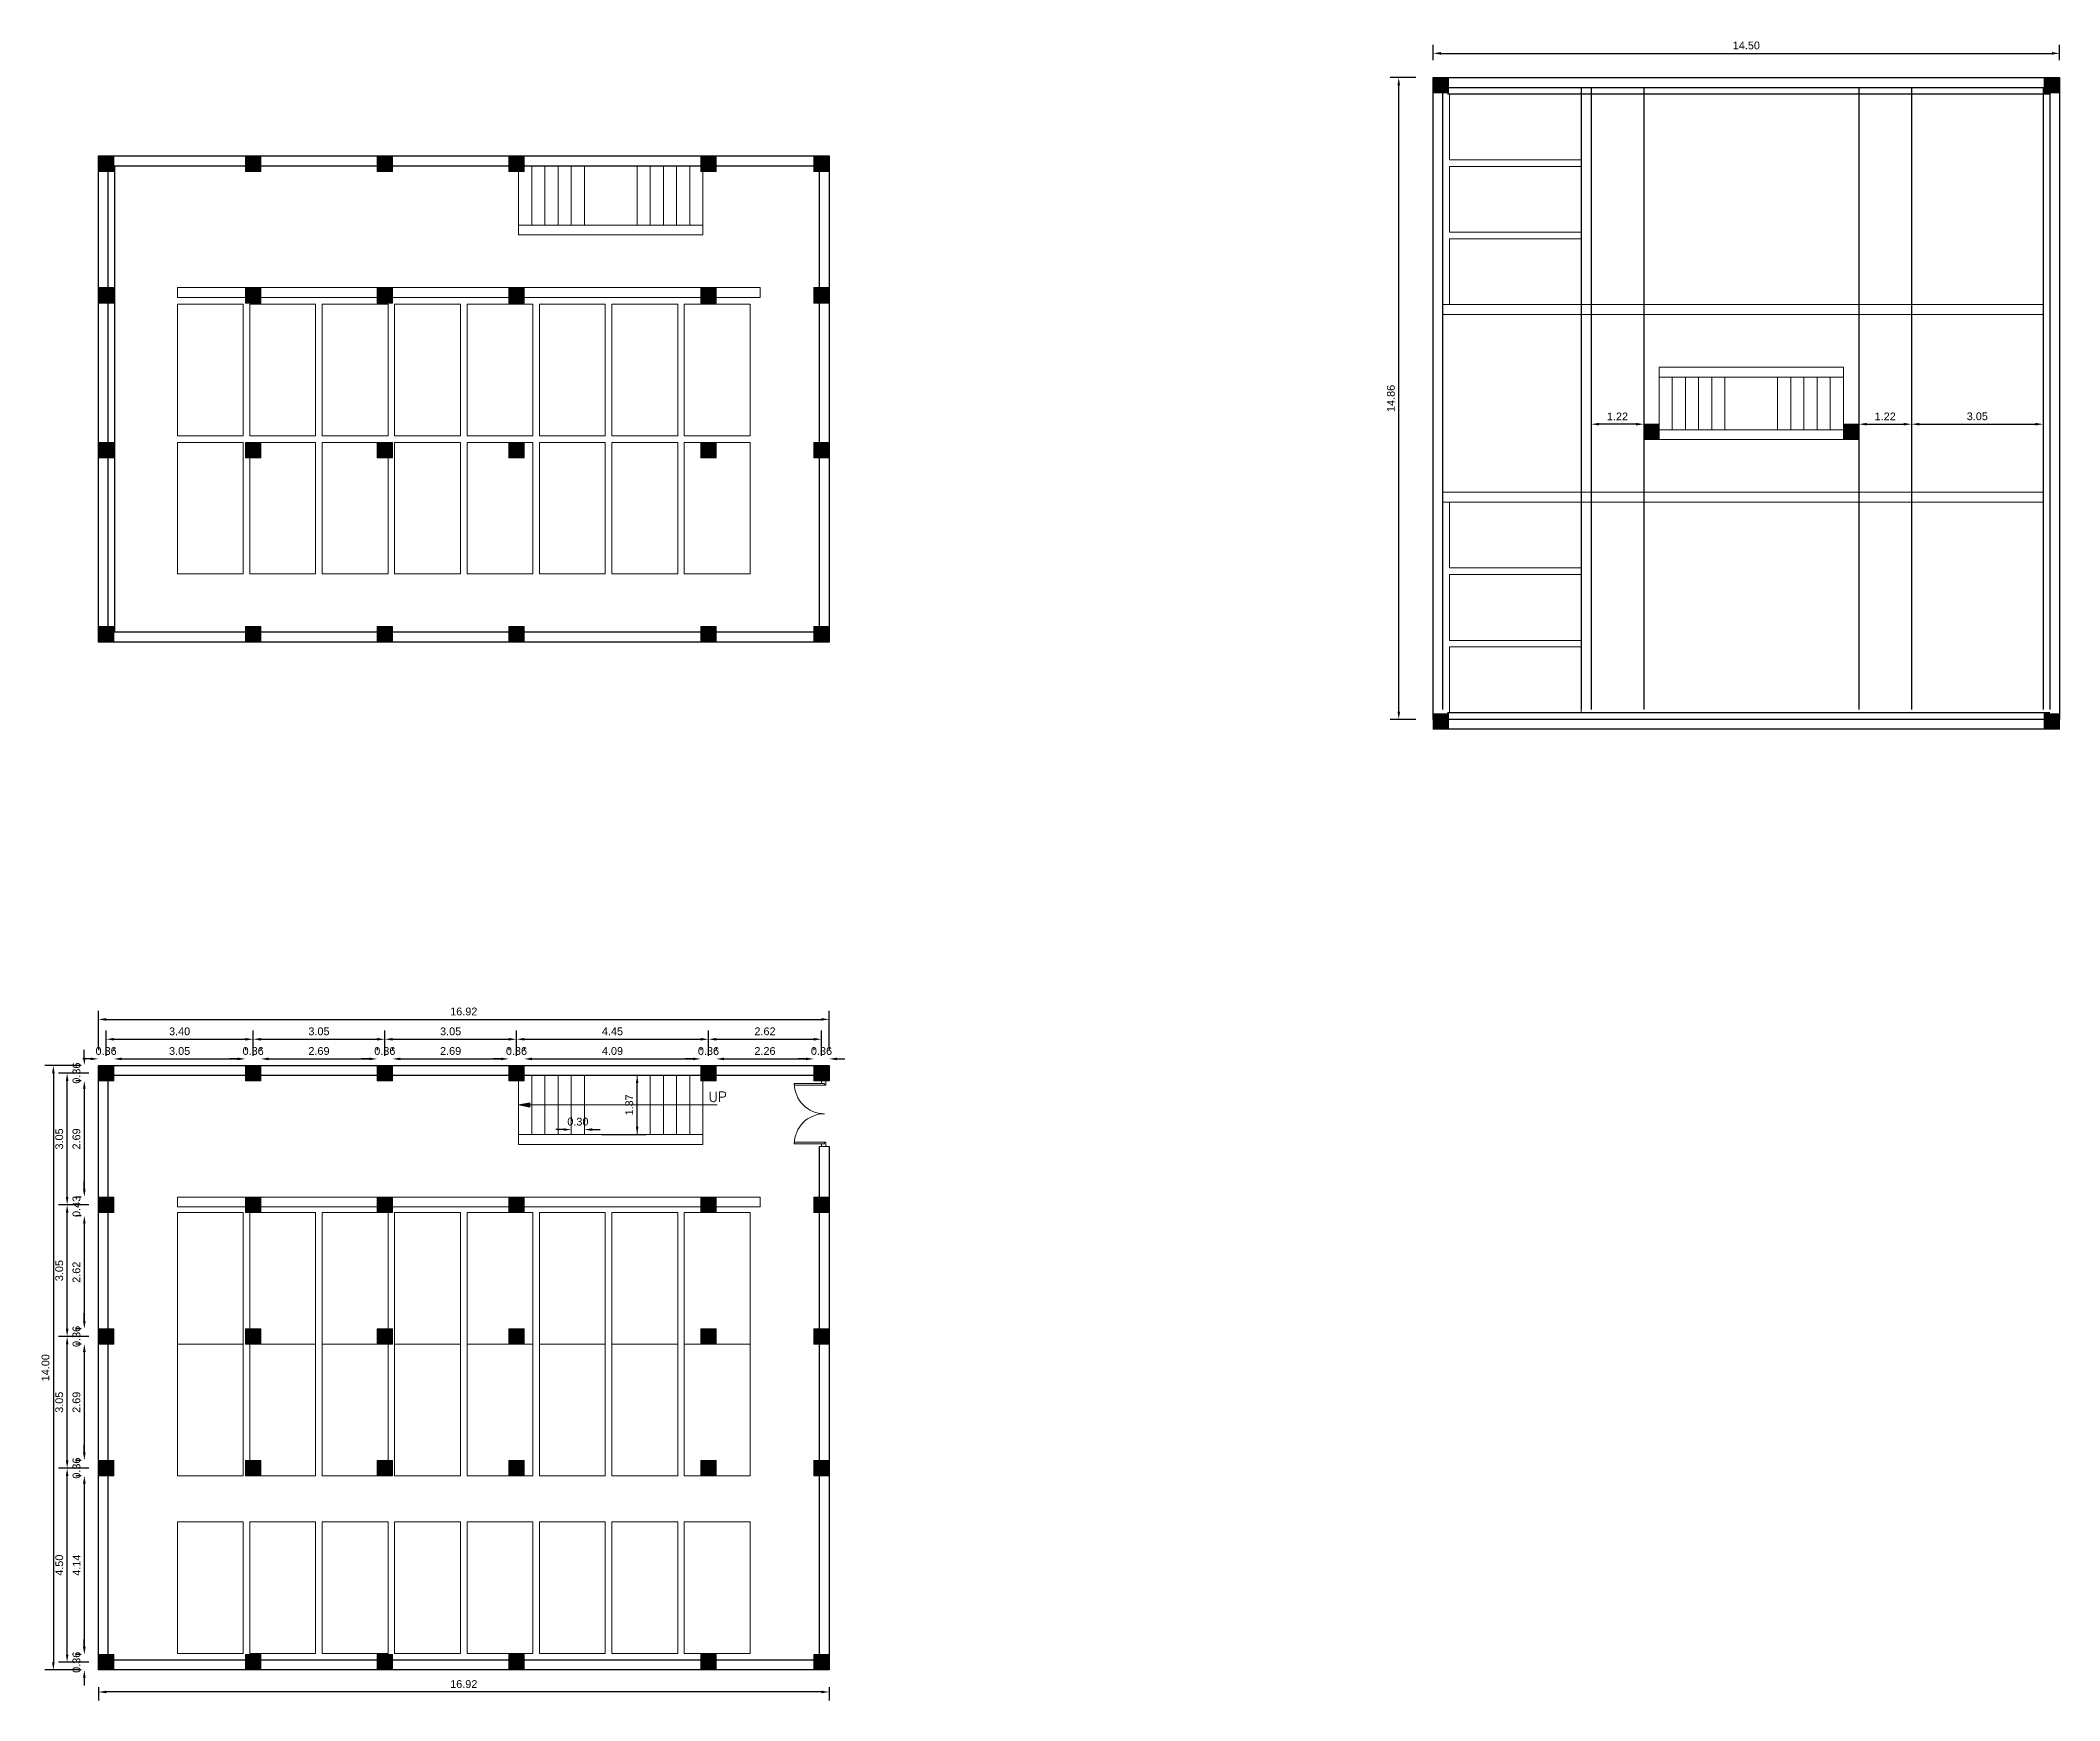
# Model space of a CAD drawing. Header units: metres. Extents: x 642627 to 642864, y 3061318 to 3061472.
# Drawn here: x 642708.65 to 642755.4, y 3061353.97 to 3061392.41 of the extents above; entities that cross this region are included whole.
import ezdxf

# ---------------------------------------------------------------- set-up
doc = ezdxf.new("R2010")
doc.units = ezdxf.units.M
doc.header["$MEASUREMENT"] = 0
doc.header["$PDMODE"] = 3
doc.header["$PDSIZE"] = 0.4
doc.linetypes.add('ACAD_ISO04W100', pattern=[30, 24, -3, 0, -3])
doc.layers.add('c_line', color=64, linetype='ACAD_ISO04W100', lineweight=9)
doc.layers.add('Concrete Part', color=7, linetype='Continuous')
doc.styles.add('romans', font='romans.shx')
doc.styles.get("Standard").update_dxf_attribs({"font": 'arial.ttf'})
doc.dimstyles.get("Standard").update_dxf_attribs({"dimtxt": 0.18, "dimasz": 0.18, "dimexe": 0.18, "dimexo": 0.0625, "dimgap": 0.09, "dimtad": 1, "dimzin": 0, "dimdsep": 46, "dimtxsty": 'Standard', "dimcen": 0.09, "dimadec": 0, "dimazin": 0, "dimtfac": 1, "dimtix": 1, "dimtofl": 0, "dimtmove": 0, "dimatfit": 3, "dimfxl": 1, "dimtolj": 1, "dimtzin": 0, "dimarcsym": 0})

msp = doc.modelspace()

# ---------------------------------------------------------------- texts
at = {"layer": 'c_line', "insert": (642724.12, 3061368.0629), "char_height": 0.2286, "attachment_point": 1, "style": 'romans'}
msp.add_mtext_dynamic_manual_height_columns('UP', width=1.390749, gutter_width=5, heights=[0], dxfattribs=at)

# ---------------------------------------------------------------- blocks, each defined once
blk = doc.blocks.new('*D108')
at = {"layer": 'c_line', "color": 0, "lineweight": -2, "transparency": 16777216}
for p, q in [((642740.892, 3061391.947), (642740.892, 3061392.307)), ((642755.395, 3061391.947), (642755.395, 3061392.307)), ((642741.072, 3061392.107), (642755.215, 3061392.107))]:
    blk.add_line(p, q, dxfattribs=at)
at = {"layer": 'c_line', "color": 0, "transparency": 16777216}
for points in [[(642741.072, 3061392.137), (642741.072, 3061392.077), (642740.892, 3061392.107)], [(642755.215, 3061392.137), (642755.215, 3061392.077), (642755.395, 3061392.107)]]:
    blk.add_solid(points, dxfattribs=at)
at = {"layer": 'Defpoints', "color": 0, "transparency": 16777216}
for p in [(642755.395, 3061392.107), (642740.892, 3061391.547, 1577.839), (642755.395, 3061391.547, 788.92)]:
    blk.add_point(p, dxfattribs=at)
at = {"layer": 'c_line', "color": 0, "transparency": 16777216, "insert": (642748.143, 3061392.289), "char_height": 0.18, "attachment_point": 5}
blk.add_mtext('\\A1;14.50', dxfattribs=at)
blk = doc.blocks.new('*D109')
at = {"layer": 'c_line', "color": 0, "lineweight": -2, "transparency": 16777216}
for p, q in [((642744.549, 3061383.921), (642744.549, 3061383.721)), ((642745.769, 3061383.921), (642745.769, 3061383.721)), ((642745.589, 3061383.521), (642744.729, 3061383.521))]:
    blk.add_line(p, q, dxfattribs=at)
at = {"layer": 'c_line', "color": 0, "transparency": 16777216}
for points in [[(642744.729, 3061383.551), (642744.729, 3061383.491), (642744.549, 3061383.521)], [(642745.589, 3061383.551), (642745.589, 3061383.491), (642745.769, 3061383.521)]]:
    blk.add_solid(points, dxfattribs=at)
at = {"layer": 'Defpoints', "color": 0, "transparency": 16777216}
for p in [(642744.549, 3061383.521, 1577.839), (642744.549, 3061383.521), (642745.769, 3061383.521, 788.92)]:
    blk.add_point(p, dxfattribs=at)
at = {"layer": 'c_line', "color": 0, "transparency": 16777216, "insert": (642745.159, 3061383.701), "char_height": 0.18, "attachment_point": 5}
blk.add_mtext('\\A1;1.22', dxfattribs=at)
blk = doc.blocks.new('*D110')
at = {"layer": 'c_line', "color": 0, "lineweight": -2, "transparency": 16777216}
for p, q in [((642750.747, 3061383.921), (642750.747, 3061383.721)), ((642751.966, 3061383.921), (642751.966, 3061383.721)), ((642750.927, 3061383.521), (642751.786, 3061383.521))]:
    blk.add_line(p, q, dxfattribs=at)
at = {"layer": 'c_line', "color": 0, "transparency": 16777216}
for points in [[(642750.927, 3061383.551), (642750.927, 3061383.491), (642750.747, 3061383.521)], [(642751.786, 3061383.551), (642751.786, 3061383.491), (642751.966, 3061383.521)]]:
    blk.add_solid(points, dxfattribs=at)
at = {"layer": 'Defpoints', "color": 0, "transparency": 16777216}
for p in [(642750.747, 3061383.521, 788.92), (642751.966, 3061383.521, 788.92), (642751.966, 3061383.521)]:
    blk.add_point(p, dxfattribs=at)
at = {"layer": 'c_line', "color": 0, "transparency": 16777216, "insert": (642751.357, 3061383.701), "char_height": 0.18, "attachment_point": 5}
blk.add_mtext('\\A1;1.22', dxfattribs=at)
blk = doc.blocks.new('*D111')
at = {"layer": 'c_line', "color": 0, "lineweight": -2, "transparency": 16777216}
for p, q in [((642751.966, 3061383.921), (642751.966, 3061383.721)), ((642755.014, 3061383.921), (642755.014, 3061383.721)), ((642752.146, 3061383.521), (642754.834, 3061383.521))]:
    blk.add_line(p, q, dxfattribs=at)
at = {"layer": 'c_line', "color": 0, "transparency": 16777216}
for points in [[(642752.146, 3061383.551), (642752.146, 3061383.491), (642751.966, 3061383.521)], [(642754.834, 3061383.551), (642754.834, 3061383.491), (642755.014, 3061383.521)]]:
    blk.add_solid(points, dxfattribs=at)
at = {"layer": 'Defpoints', "color": 0, "transparency": 16777216}
for p in [(642751.966, 3061383.521), (642755.014, 3061383.521, 788.92), (642755.014, 3061383.521)]:
    blk.add_point(p, dxfattribs=at)
at = {"layer": 'c_line', "color": 0, "transparency": 16777216, "insert": (642753.49, 3061383.703), "char_height": 0.18, "attachment_point": 5}
blk.add_mtext('\\A1;3.05', dxfattribs=at)
blk = doc.blocks.new('*D112')
at = {"layer": 'c_line', "color": 0, "lineweight": -2, "transparency": 16777216}
for p, q in [((642740.492, 3061391.547), (642739.897, 3061391.547)), ((642740.097, 3061376.868), (642740.097, 3061391.367)), ((642740.492, 3061376.688), (642739.897, 3061376.688))]:
    blk.add_line(p, q, dxfattribs=at)
at = {"layer": 'c_line', "color": 0, "transparency": 16777216}
for points in [[(642740.067, 3061391.367), (642740.127, 3061391.367), (642740.097, 3061391.547)], [(642740.067, 3061376.868), (642740.127, 3061376.868), (642740.097, 3061376.688)]]:
    blk.add_solid(points, dxfattribs=at)
at = {"layer": 'Defpoints', "color": 0, "transparency": 16777216}
for p in [(642740.097, 3061391.547), (642740.892, 3061391.547, 1577.839), (642740.892, 3061376.688, 2366.759)]:
    blk.add_point(p, dxfattribs=at)
at = {"layer": 'c_line', "color": 0, "transparency": 16777216, "insert": (642739.915, 3061384.118), "char_height": 0.18, "attachment_point": 5, "rotation": 90}
blk.add_mtext('\\A1;14.86', dxfattribs=at)
blk = doc.blocks.new('*D115')
at = {"layer": 'c_line', "color": 0, "lineweight": -2, "transparency": 16777216}
for p, q in [((642709.994, 3061354.28), (642709.994, 3061353.97)), ((642726.911, 3061354.28), (642726.911, 3061353.97)), ((642726.731, 3061354.17), (642710.174, 3061354.17))]:
    blk.add_line(p, q, dxfattribs=at)
at = {"layer": 'c_line', "color": 0, "transparency": 16777216}
for points in [[(642710.174, 3061354.2), (642710.174, 3061354.14), (642709.994, 3061354.17)], [(642726.731, 3061354.2), (642726.731, 3061354.14), (642726.911, 3061354.17)]]:
    blk.add_solid(points, dxfattribs=at)
at = {"layer": 'Defpoints', "color": 0, "transparency": 16777216}
for p in [(642709.994, 3061354.68), (642726.911, 3061354.68), (642709.994, 3061354.17)]:
    blk.add_point(p, dxfattribs=at)
at = {"layer": 'c_line', "color": 0, "transparency": 16777216, "insert": (642718.452, 3061354.352), "char_height": 0.18, "attachment_point": 5}
blk.add_mtext('\\A1;16.92', dxfattribs=at)
blk = doc.blocks.new('*D117')
at = {"layer": 'c_line', "color": 0, "lineweight": -2, "transparency": 16777216}
for p, q in [((642709.594, 3061368.676), (642708.751, 3061368.676)), ((642708.951, 3061368.496), (642708.951, 3061354.86)), ((642709.594, 3061354.68), (642708.751, 3061354.68))]:
    blk.add_line(p, q, dxfattribs=at)
at = {"layer": 'c_line', "color": 0, "transparency": 16777216}
for points in [[(642708.921, 3061368.496), (642708.981, 3061368.496), (642708.951, 3061368.676)], [(642708.921, 3061354.86), (642708.981, 3061354.86), (642708.951, 3061354.68)]]:
    blk.add_solid(points, dxfattribs=at)
at = {"layer": 'Defpoints', "color": 0, "transparency": 16777216}
for p in [(642709.994, 3061368.676), (642708.951, 3061354.68), (642709.994, 3061354.68)]:
    blk.add_point(p, dxfattribs=at)
at = {"layer": 'c_line', "color": 0, "transparency": 16777216, "insert": (642708.769, 3061361.678), "char_height": 0.18, "attachment_point": 5, "rotation": 90}
blk.add_mtext('\\A1;14.00', dxfattribs=at)
blk = doc.blocks.new('*D118')
at = {"layer": 'c_line', "color": 0, "lineweight": -2, "transparency": 16777216}
for p, q in [((642709.772, 3061359.354), (642709.07, 3061359.354)), ((642709.27, 3061355.038), (642709.27, 3061359.174)), ((642709.772, 3061354.858), (642709.07, 3061354.858))]:
    blk.add_line(p, q, dxfattribs=at)
at = {"layer": 'c_line', "color": 0, "transparency": 16777216}
for points in [[(642709.24, 3061359.174), (642709.3, 3061359.174), (642709.27, 3061359.354)], [(642709.24, 3061355.038), (642709.3, 3061355.038), (642709.27, 3061354.858)]]:
    blk.add_solid(points, dxfattribs=at)
at = {"layer": 'Defpoints', "color": 0, "transparency": 16777216}
for p in [(642709.27, 3061359.354), (642710.172, 3061359.354), (642710.172, 3061354.858)]:
    blk.add_point(p, dxfattribs=at)
at = {"layer": 'c_line', "color": 0, "transparency": 16777216, "insert": (642709.089, 3061357.106), "char_height": 0.18, "attachment_point": 5, "rotation": 90}
blk.add_mtext('\\A1;4.50', dxfattribs=at)
blk = doc.blocks.new('*D119')
at = {"layer": 'c_line', "color": 0, "lineweight": -2, "transparency": 16777216}
for p, q in [((642709.994, 3061369.076), (642709.994, 3061369.942)), ((642710.174, 3061369.742), (642726.731, 3061369.742)), ((642726.911, 3061369.076), (642726.911, 3061369.942))]:
    blk.add_line(p, q, dxfattribs=at)
at = {"layer": 'c_line', "color": 0, "transparency": 16777216}
for points in [[(642710.174, 3061369.772), (642710.174, 3061369.712), (642709.994, 3061369.742)], [(642726.731, 3061369.772), (642726.731, 3061369.712), (642726.911, 3061369.742)]]:
    blk.add_solid(points, dxfattribs=at)
at = {"layer": 'Defpoints', "color": 0, "transparency": 16777216}
for p in [(642726.911, 3061369.742), (642709.994, 3061368.676), (642726.911, 3061368.676)]:
    blk.add_point(p, dxfattribs=at)
at = {"layer": 'c_line', "color": 0, "transparency": 16777216, "insert": (642718.452, 3061369.924), "char_height": 0.18, "attachment_point": 5}
blk.add_mtext('\\A1;16.92', dxfattribs=at)
blk = doc.blocks.new('*D122')
at = {"layer": 'c_line', "color": 0, "lineweight": -2, "transparency": 16777216}
for p, q in [((642709.668, 3061368.856), (642709.668, 3061369.036)), ((642709.594, 3061368.676), (642709.468, 3061368.676)), ((642709.594, 3061368.32), (642709.468, 3061368.32)), ((642709.668, 3061368.14), (642709.668, 3061367.96))]:
    blk.add_line(p, q, dxfattribs=at)
at = {"layer": 'c_line', "color": 0, "transparency": 16777216}
for points in [[(642709.638, 3061368.856), (642709.698, 3061368.856), (642709.668, 3061368.676)], [(642709.638, 3061368.14), (642709.698, 3061368.14), (642709.668, 3061368.32)]]:
    blk.add_solid(points, dxfattribs=at)
at = {"layer": 'Defpoints', "color": 0, "transparency": 16777216}
for p in [(642709.668, 3061368.32), (642709.994, 3061368.676), (642709.994, 3061368.32)]:
    blk.add_point(p, dxfattribs=at)
at = {"layer": 'c_line', "color": 0, "transparency": 16777216, "insert": (642709.486, 3061368.498), "char_height": 0.18, "attachment_point": 5, "rotation": 90}
blk.add_mtext('\\A1;0.36', dxfattribs=at)
blk = doc.blocks.new('*D123')
at = {"layer": 'c_line', "color": 0, "lineweight": -2, "transparency": 16777216}
for p, q in [((642709.594, 3061368.32), (642709.468, 3061368.32)), ((642709.668, 3061368.14), (642709.668, 3061365.808)), ((642709.594, 3061365.628), (642709.468, 3061365.628))]:
    blk.add_line(p, q, dxfattribs=at)
at = {"layer": 'c_line', "color": 0, "transparency": 16777216}
for points in [[(642709.638, 3061368.14), (642709.698, 3061368.14), (642709.668, 3061368.32)], [(642709.638, 3061365.808), (642709.698, 3061365.808), (642709.668, 3061365.628)]]:
    blk.add_solid(points, dxfattribs=at)
at = {"layer": 'Defpoints', "color": 0, "transparency": 16777216}
for p in [(642709.994, 3061368.32), (642709.668, 3061365.628), (642709.994, 3061365.628)]:
    blk.add_point(p, dxfattribs=at)
at = {"layer": 'c_line', "color": 0, "transparency": 16777216, "insert": (642709.486, 3061366.974), "char_height": 0.18, "attachment_point": 5, "rotation": 90}
blk.add_mtext('\\A1;2.69', dxfattribs=at)
blk = doc.blocks.new('*D124')
at = {"layer": 'c_line', "color": 0, "lineweight": -2, "transparency": 16777216}
for p, q in [((642709.668, 3061365.808), (642709.668, 3061365.988)), ((642709.594, 3061365.628), (642709.468, 3061365.628)), ((642709.594, 3061365.197), (642709.468, 3061365.197)), ((642709.668, 3061365.017), (642709.668, 3061364.837))]:
    blk.add_line(p, q, dxfattribs=at)
at = {"layer": 'c_line', "color": 0, "transparency": 16777216}
for points in [[(642709.638, 3061365.808), (642709.698, 3061365.808), (642709.668, 3061365.628)], [(642709.638, 3061365.017), (642709.698, 3061365.017), (642709.668, 3061365.197)]]:
    blk.add_solid(points, dxfattribs=at)
at = {"layer": 'Defpoints', "color": 0, "transparency": 16777216}
for p in [(642709.994, 3061365.628), (642709.668, 3061365.197), (642709.994, 3061365.197)]:
    blk.add_point(p, dxfattribs=at)
at = {"layer": 'c_line', "color": 0, "transparency": 16777216, "insert": (642709.486, 3061365.412), "char_height": 0.18, "attachment_point": 5, "rotation": 90}
blk.add_mtext('\\A1;0.43', dxfattribs=at)
blk = doc.blocks.new('*D125')
at = {"layer": 'c_line', "color": 0, "lineweight": -2, "transparency": 16777216}
for p, q in [((642709.594, 3061365.197), (642709.468, 3061365.197)), ((642709.668, 3061365.017), (642709.668, 3061362.76)), ((642709.594, 3061362.58), (642709.468, 3061362.58))]:
    blk.add_line(p, q, dxfattribs=at)
at = {"layer": 'c_line', "color": 0, "transparency": 16777216}
for points in [[(642709.638, 3061365.017), (642709.698, 3061365.017), (642709.668, 3061365.197)], [(642709.638, 3061362.76), (642709.698, 3061362.76), (642709.668, 3061362.58)]]:
    blk.add_solid(points, dxfattribs=at)
at = {"layer": 'Defpoints', "color": 0, "transparency": 16777216}
for p in [(642709.994, 3061365.197), (642709.668, 3061362.58), (642709.994, 3061362.58)]:
    blk.add_point(p, dxfattribs=at)
at = {"layer": 'c_line', "color": 0, "transparency": 16777216, "insert": (642709.486, 3061363.888), "char_height": 0.18, "attachment_point": 5, "rotation": 90}
blk.add_mtext('\\A1;2.62', dxfattribs=at)
blk = doc.blocks.new('*D126')
at = {"layer": 'c_line', "color": 0, "lineweight": -2, "transparency": 16777216}
for p, q in [((642709.668, 3061362.76), (642709.668, 3061362.94)), ((642709.594, 3061362.58), (642709.468, 3061362.58)), ((642709.594, 3061362.224), (642709.468, 3061362.224)), ((642709.668, 3061362.044), (642709.668, 3061361.864))]:
    blk.add_line(p, q, dxfattribs=at)
at = {"layer": 'c_line', "color": 0, "transparency": 16777216}
for points in [[(642709.638, 3061362.76), (642709.698, 3061362.76), (642709.668, 3061362.58)], [(642709.638, 3061362.044), (642709.698, 3061362.044), (642709.668, 3061362.224)]]:
    blk.add_solid(points, dxfattribs=at)
at = {"layer": 'Defpoints', "color": 0, "transparency": 16777216}
for p in [(642709.668, 3061362.224), (642709.994, 3061362.58), (642709.994, 3061362.224)]:
    blk.add_point(p, dxfattribs=at)
at = {"layer": 'c_line', "color": 0, "transparency": 16777216, "insert": (642709.486, 3061362.402), "char_height": 0.18, "attachment_point": 5, "rotation": 90}
blk.add_mtext('\\A1;0.36', dxfattribs=at)
blk = doc.blocks.new('*D127')
at = {"layer": 'c_line', "color": 0, "lineweight": -2, "transparency": 16777216}
for p, q in [((642709.594, 3061362.224), (642709.468, 3061362.224)), ((642709.668, 3061362.044), (642709.668, 3061359.712)), ((642709.594, 3061359.532), (642709.468, 3061359.532))]:
    blk.add_line(p, q, dxfattribs=at)
at = {"layer": 'c_line', "color": 0, "transparency": 16777216}
for points in [[(642709.638, 3061362.044), (642709.698, 3061362.044), (642709.668, 3061362.224)], [(642709.638, 3061359.712), (642709.698, 3061359.712), (642709.668, 3061359.532)]]:
    blk.add_solid(points, dxfattribs=at)
at = {"layer": 'Defpoints', "color": 0, "transparency": 16777216}
for p in [(642709.994, 3061362.224), (642709.668, 3061359.532), (642709.994, 3061359.532)]:
    blk.add_point(p, dxfattribs=at)
at = {"layer": 'c_line', "color": 0, "transparency": 16777216, "insert": (642709.486, 3061360.878), "char_height": 0.18, "attachment_point": 5, "rotation": 90}
blk.add_mtext('\\A1;2.69', dxfattribs=at)
blk = doc.blocks.new('*D128')
at = {"layer": 'c_line', "color": 0, "lineweight": -2, "transparency": 16777216}
for p, q in [((642709.668, 3061359.712), (642709.668, 3061359.892)), ((642709.594, 3061359.532), (642709.468, 3061359.532)), ((642709.594, 3061359.176), (642709.468, 3061359.176)), ((642709.668, 3061358.996), (642709.668, 3061358.816))]:
    blk.add_line(p, q, dxfattribs=at)
at = {"layer": 'c_line', "color": 0, "transparency": 16777216}
for points in [[(642709.638, 3061359.712), (642709.698, 3061359.712), (642709.668, 3061359.532)], [(642709.638, 3061358.996), (642709.698, 3061358.996), (642709.668, 3061359.176)]]:
    blk.add_solid(points, dxfattribs=at)
at = {"layer": 'Defpoints', "color": 0, "transparency": 16777216}
for p in [(642709.994, 3061359.532), (642709.668, 3061359.176), (642709.994, 3061359.176)]:
    blk.add_point(p, dxfattribs=at)
at = {"layer": 'c_line', "color": 0, "transparency": 16777216, "insert": (642709.486, 3061359.354), "char_height": 0.18, "attachment_point": 5, "rotation": 90}
blk.add_mtext('\\A1;0.36', dxfattribs=at)
blk = doc.blocks.new('*D129')
at = {"layer": 'c_line', "color": 0, "lineweight": -2, "transparency": 16777216}
for p, q in [((642709.594, 3061359.176), (642709.468, 3061359.176)), ((642709.668, 3061358.996), (642709.668, 3061355.216)), ((642709.594, 3061355.036), (642709.468, 3061355.036))]:
    blk.add_line(p, q, dxfattribs=at)
at = {"layer": 'c_line', "color": 0, "transparency": 16777216}
for points in [[(642709.638, 3061358.996), (642709.698, 3061358.996), (642709.668, 3061359.176)], [(642709.638, 3061355.216), (642709.698, 3061355.216), (642709.668, 3061355.036)]]:
    blk.add_solid(points, dxfattribs=at)
at = {"layer": 'Defpoints', "color": 0, "transparency": 16777216}
for p in [(642709.994, 3061359.176), (642709.668, 3061355.036), (642709.994, 3061355.036)]:
    blk.add_point(p, dxfattribs=at)
at = {"layer": 'c_line', "color": 0, "transparency": 16777216, "insert": (642709.488, 3061357.106), "char_height": 0.18, "attachment_point": 5, "rotation": 90}
blk.add_mtext('\\A1;4.14', dxfattribs=at)
blk = doc.blocks.new('*D130')
at = {"layer": 'c_line', "color": 0, "lineweight": -2, "transparency": 16777216}
for p, q in [((642709.668, 3061355.216), (642709.668, 3061355.396)), ((642709.594, 3061355.036), (642709.468, 3061355.036)), ((642709.594, 3061354.68), (642709.468, 3061354.68)), ((642709.668, 3061354.5), (642709.668, 3061354.32))]:
    blk.add_line(p, q, dxfattribs=at)
at = {"layer": 'c_line', "color": 0, "transparency": 16777216}
for points in [[(642709.638, 3061355.216), (642709.698, 3061355.216), (642709.668, 3061355.036)], [(642709.638, 3061354.5), (642709.698, 3061354.5), (642709.668, 3061354.68)]]:
    blk.add_solid(points, dxfattribs=at)
at = {"layer": 'Defpoints', "color": 0, "transparency": 16777216}
for p in [(642709.994, 3061355.036), (642709.668, 3061354.68), (642709.994, 3061354.68)]:
    blk.add_point(p, dxfattribs=at)
at = {"layer": 'c_line', "color": 0, "transparency": 16777216, "insert": (642709.486, 3061354.858), "char_height": 0.18, "attachment_point": 5, "rotation": 90}
blk.add_mtext('\\A1;0.36', dxfattribs=at)
blk = doc.blocks.new('*D131')
at = {"layer": 'c_line', "color": 0, "lineweight": -2, "transparency": 16777216}
for p, q in [((642709.772, 3061362.402), (642709.07, 3061362.402)), ((642709.27, 3061359.534), (642709.27, 3061362.222)), ((642709.772, 3061359.354), (642709.07, 3061359.354))]:
    blk.add_line(p, q, dxfattribs=at)
at = {"layer": 'c_line', "color": 0, "transparency": 16777216}
for points in [[(642709.24, 3061362.222), (642709.3, 3061362.222), (642709.27, 3061362.402)], [(642709.24, 3061359.534), (642709.3, 3061359.534), (642709.27, 3061359.354)]]:
    blk.add_solid(points, dxfattribs=at)
at = {"layer": 'Defpoints', "color": 0, "transparency": 16777216}
for p in [(642709.27, 3061362.402), (642710.172, 3061362.402), (642710.172, 3061359.354)]:
    blk.add_point(p, dxfattribs=at)
at = {"layer": 'c_line', "color": 0, "transparency": 16777216, "insert": (642709.088, 3061360.878), "char_height": 0.18, "attachment_point": 5, "rotation": 90}
blk.add_mtext('\\A1;3.05', dxfattribs=at)
blk = doc.blocks.new('*D132')
at = {"layer": 'c_line', "color": 0, "lineweight": -2, "transparency": 16777216}
for p, q in [((642709.772, 3061365.45), (642709.07, 3061365.45)), ((642709.27, 3061362.582), (642709.27, 3061365.27)), ((642709.772, 3061362.402), (642709.07, 3061362.402))]:
    blk.add_line(p, q, dxfattribs=at)
at = {"layer": 'c_line', "color": 0, "transparency": 16777216}
for points in [[(642709.24, 3061365.27), (642709.3, 3061365.27), (642709.27, 3061365.45)], [(642709.24, 3061362.582), (642709.3, 3061362.582), (642709.27, 3061362.402)]]:
    blk.add_solid(points, dxfattribs=at)
at = {"layer": 'Defpoints', "color": 0, "transparency": 16777216}
for p in [(642709.27, 3061365.45), (642710.172, 3061365.45), (642710.172, 3061362.402)]:
    blk.add_point(p, dxfattribs=at)
at = {"layer": 'c_line', "color": 0, "transparency": 16777216, "insert": (642709.088, 3061363.926), "char_height": 0.18, "attachment_point": 5, "rotation": 90}
blk.add_mtext('\\A1;3.05', dxfattribs=at)
blk = doc.blocks.new('*D133')
at = {"layer": 'c_line', "color": 0, "lineweight": -2, "transparency": 16777216}
for p, q in [((642709.772, 3061368.498), (642709.07, 3061368.498)), ((642709.27, 3061365.63), (642709.27, 3061368.318)), ((642709.772, 3061365.45), (642709.07, 3061365.45))]:
    blk.add_line(p, q, dxfattribs=at)
at = {"layer": 'c_line', "color": 0, "transparency": 16777216}
for points in [[(642709.24, 3061368.318), (642709.3, 3061368.318), (642709.27, 3061368.498)], [(642709.24, 3061365.63), (642709.3, 3061365.63), (642709.27, 3061365.45)]]:
    blk.add_solid(points, dxfattribs=at)
at = {"layer": 'Defpoints', "color": 0, "transparency": 16777216}
for p in [(642709.27, 3061368.498), (642710.172, 3061368.498), (642710.172, 3061365.45)]:
    blk.add_point(p, dxfattribs=at)
at = {"layer": 'c_line', "color": 0, "transparency": 16777216, "insert": (642709.088, 3061366.974), "char_height": 0.18, "attachment_point": 5, "rotation": 90}
blk.add_mtext('\\A1;3.05', dxfattribs=at)
blk = doc.blocks.new('*D134')
at = {"layer": 'c_line', "color": 0, "lineweight": -2, "transparency": 16777216}
for p, q in [((642709.814, 3061368.827), (642709.634, 3061368.827)), ((642709.994, 3061369.076), (642709.994, 3061369.027)), ((642710.35, 3061369.076), (642710.35, 3061369.027)), ((642710.53, 3061368.827), (642710.71, 3061368.827))]:
    blk.add_line(p, q, dxfattribs=at)
at = {"layer": 'c_line', "color": 0, "transparency": 16777216}
for points in [[(642709.814, 3061368.857), (642709.814, 3061368.797), (642709.994, 3061368.827)], [(642710.53, 3061368.857), (642710.53, 3061368.797), (642710.35, 3061368.827)]]:
    blk.add_solid(points, dxfattribs=at)
at = {"layer": 'Defpoints', "color": 0, "transparency": 16777216}
for p in [(642710.35, 3061368.827), (642709.994, 3061368.676), (642710.35, 3061368.676)]:
    blk.add_point(p, dxfattribs=at)
at = {"layer": 'c_line', "color": 0, "transparency": 16777216, "insert": (642710.172, 3061369.009), "char_height": 0.18, "attachment_point": 5}
blk.add_mtext('\\A1;0.36', dxfattribs=at)
blk = doc.blocks.new('*D135')
at = {"layer": 'c_line', "color": 0, "lineweight": -2, "transparency": 16777216}
for p, q in [((642710.35, 3061369.076), (642710.35, 3061369.027)), ((642710.53, 3061368.827), (642713.218, 3061368.827)), ((642713.398, 3061369.076), (642713.398, 3061369.027))]:
    blk.add_line(p, q, dxfattribs=at)
at = {"layer": 'c_line', "color": 0, "transparency": 16777216}
for points in [[(642710.53, 3061368.857), (642710.53, 3061368.797), (642710.35, 3061368.827)], [(642713.218, 3061368.857), (642713.218, 3061368.797), (642713.398, 3061368.827)]]:
    blk.add_solid(points, dxfattribs=at)
at = {"layer": 'Defpoints', "color": 0, "transparency": 16777216}
for p in [(642713.398, 3061368.827), (642710.35, 3061368.676), (642713.398, 3061368.676)]:
    blk.add_point(p, dxfattribs=at)
at = {"layer": 'c_line', "color": 0, "transparency": 16777216, "insert": (642711.874, 3061369.009), "char_height": 0.18, "attachment_point": 5}
blk.add_mtext('\\A1;3.05', dxfattribs=at)
blk = doc.blocks.new('*D136')
at = {"layer": 'c_line', "color": 0, "lineweight": -2, "transparency": 16777216}
for p, q in [((642713.218, 3061368.827), (642713.038, 3061368.827)), ((642713.398, 3061369.076), (642713.398, 3061369.027)), ((642713.753, 3061369.076), (642713.753, 3061369.027)), ((642713.933, 3061368.827), (642714.113, 3061368.827))]:
    blk.add_line(p, q, dxfattribs=at)
at = {"layer": 'c_line', "color": 0, "transparency": 16777216}
for points in [[(642713.218, 3061368.857), (642713.218, 3061368.797), (642713.398, 3061368.827)], [(642713.933, 3061368.857), (642713.933, 3061368.797), (642713.753, 3061368.827)]]:
    blk.add_solid(points, dxfattribs=at)
at = {"layer": 'Defpoints', "color": 0, "transparency": 16777216}
for p in [(642713.753, 3061368.827), (642713.398, 3061368.676), (642713.753, 3061368.676)]:
    blk.add_point(p, dxfattribs=at)
at = {"layer": 'c_line', "color": 0, "transparency": 16777216, "insert": (642713.576, 3061369.009), "char_height": 0.18, "attachment_point": 5}
blk.add_mtext('\\A1;0.36', dxfattribs=at)
blk = doc.blocks.new('*D137')
at = {"layer": 'c_line', "color": 0, "lineweight": -2, "transparency": 16777216}
for p, q in [((642713.753, 3061369.076), (642713.753, 3061369.027)), ((642713.933, 3061368.827), (642716.266, 3061368.827)), ((642716.446, 3061369.076), (642716.446, 3061369.027))]:
    blk.add_line(p, q, dxfattribs=at)
at = {"layer": 'c_line', "color": 0, "transparency": 16777216}
for points in [[(642713.933, 3061368.857), (642713.933, 3061368.797), (642713.753, 3061368.827)], [(642716.266, 3061368.857), (642716.266, 3061368.797), (642716.446, 3061368.827)]]:
    blk.add_solid(points, dxfattribs=at)
at = {"layer": 'Defpoints', "color": 0, "transparency": 16777216}
for p in [(642716.446, 3061368.827), (642713.753, 3061368.676), (642716.446, 3061368.676)]:
    blk.add_point(p, dxfattribs=at)
at = {"layer": 'c_line', "color": 0, "transparency": 16777216, "insert": (642715.1, 3061369.009), "char_height": 0.18, "attachment_point": 5}
blk.add_mtext('\\A1;2.69', dxfattribs=at)
blk = doc.blocks.new('*D138')
at = {"layer": 'c_line', "color": 0, "lineweight": -2, "transparency": 16777216}
for p, q in [((642716.266, 3061368.827), (642716.086, 3061368.827)), ((642716.446, 3061369.076), (642716.446, 3061369.027)), ((642716.801, 3061369.076), (642716.801, 3061369.027)), ((642716.981, 3061368.827), (642717.161, 3061368.827))]:
    blk.add_line(p, q, dxfattribs=at)
at = {"layer": 'c_line', "color": 0, "transparency": 16777216}
for points in [[(642716.266, 3061368.857), (642716.266, 3061368.797), (642716.446, 3061368.827)], [(642716.981, 3061368.857), (642716.981, 3061368.797), (642716.801, 3061368.827)]]:
    blk.add_solid(points, dxfattribs=at)
at = {"layer": 'Defpoints', "color": 0, "transparency": 16777216}
for p in [(642716.801, 3061368.827), (642716.446, 3061368.676), (642716.801, 3061368.676)]:
    blk.add_point(p, dxfattribs=at)
at = {"layer": 'c_line', "color": 0, "transparency": 16777216, "insert": (642716.624, 3061369.009), "char_height": 0.18, "attachment_point": 5}
blk.add_mtext('\\A1;0.36', dxfattribs=at)
blk = doc.blocks.new('*D139')
at = {"layer": 'c_line', "color": 0, "lineweight": -2, "transparency": 16777216}
for p, q in [((642716.801, 3061369.076), (642716.801, 3061369.027)), ((642716.981, 3061368.827), (642719.314, 3061368.827)), ((642719.494, 3061369.076), (642719.494, 3061369.027))]:
    blk.add_line(p, q, dxfattribs=at)
at = {"layer": 'c_line', "color": 0, "transparency": 16777216}
for points in [[(642716.981, 3061368.857), (642716.981, 3061368.797), (642716.801, 3061368.827)], [(642719.314, 3061368.857), (642719.314, 3061368.797), (642719.494, 3061368.827)]]:
    blk.add_solid(points, dxfattribs=at)
at = {"layer": 'Defpoints', "color": 0, "transparency": 16777216}
for p in [(642719.494, 3061368.827), (642716.801, 3061368.676), (642719.494, 3061368.676)]:
    blk.add_point(p, dxfattribs=at)
at = {"layer": 'c_line', "color": 0, "transparency": 16777216, "insert": (642718.148, 3061369.009), "char_height": 0.18, "attachment_point": 5}
blk.add_mtext('\\A1;2.69', dxfattribs=at)
blk = doc.blocks.new('*D140')
at = {"layer": 'c_line', "color": 0, "lineweight": -2, "transparency": 16777216}
for p, q in [((642719.314, 3061368.827), (642719.134, 3061368.827)), ((642719.494, 3061369.076), (642719.494, 3061369.027)), ((642719.849, 3061369.076), (642719.849, 3061369.027)), ((642720.029, 3061368.827), (642720.209, 3061368.827))]:
    blk.add_line(p, q, dxfattribs=at)
at = {"layer": 'c_line', "color": 0, "transparency": 16777216}
for points in [[(642719.314, 3061368.857), (642719.314, 3061368.797), (642719.494, 3061368.827)], [(642720.029, 3061368.857), (642720.029, 3061368.797), (642719.849, 3061368.827)]]:
    blk.add_solid(points, dxfattribs=at)
at = {"layer": 'Defpoints', "color": 0, "transparency": 16777216}
for p in [(642719.849, 3061368.827), (642719.494, 3061368.676), (642719.849, 3061368.676)]:
    blk.add_point(p, dxfattribs=at)
at = {"layer": 'c_line', "color": 0, "transparency": 16777216, "insert": (642719.672, 3061369.009), "char_height": 0.18, "attachment_point": 5}
blk.add_mtext('\\A1;0.36', dxfattribs=at)
blk = doc.blocks.new('*D141')
at = {"layer": 'c_line', "color": 0, "lineweight": -2, "transparency": 16777216}
for p, q in [((642719.849, 3061369.076), (642719.849, 3061369.027)), ((642720.029, 3061368.827), (642723.759, 3061368.827)), ((642723.939, 3061369.076), (642723.939, 3061369.027))]:
    blk.add_line(p, q, dxfattribs=at)
at = {"layer": 'c_line', "color": 0, "transparency": 16777216}
for points in [[(642720.029, 3061368.857), (642720.029, 3061368.797), (642719.849, 3061368.827)], [(642723.759, 3061368.857), (642723.759, 3061368.797), (642723.939, 3061368.827)]]:
    blk.add_solid(points, dxfattribs=at)
at = {"layer": 'Defpoints', "color": 0, "transparency": 16777216}
for p in [(642723.939, 3061368.827), (642719.849, 3061368.676), (642723.939, 3061368.676)]:
    blk.add_point(p, dxfattribs=at)
at = {"layer": 'c_line', "color": 0, "transparency": 16777216, "insert": (642721.894, 3061369.009), "char_height": 0.18, "attachment_point": 5}
blk.add_mtext('\\A1;4.09', dxfattribs=at)
blk = doc.blocks.new('*D142')
at = {"layer": 'c_line', "color": 0, "lineweight": -2, "transparency": 16777216}
for p, q in [((642723.759, 3061368.827), (642723.579, 3061368.827)), ((642723.939, 3061369.076), (642723.939, 3061369.027)), ((642724.294, 3061369.076), (642724.294, 3061369.027)), ((642724.474, 3061368.827), (642724.654, 3061368.827))]:
    blk.add_line(p, q, dxfattribs=at)
at = {"layer": 'c_line', "color": 0, "transparency": 16777216}
for points in [[(642723.759, 3061368.857), (642723.759, 3061368.797), (642723.939, 3061368.827)], [(642724.474, 3061368.857), (642724.474, 3061368.797), (642724.294, 3061368.827)]]:
    blk.add_solid(points, dxfattribs=at)
at = {"layer": 'Defpoints', "color": 0, "transparency": 16777216}
for p in [(642724.294, 3061368.827), (642723.939, 3061368.676), (642724.294, 3061368.676)]:
    blk.add_point(p, dxfattribs=at)
at = {"layer": 'c_line', "color": 0, "transparency": 16777216, "insert": (642724.117, 3061369.009), "char_height": 0.18, "attachment_point": 5}
blk.add_mtext('\\A1;0.36', dxfattribs=at)
blk = doc.blocks.new('*D143')
at = {"layer": 'c_line', "color": 0, "lineweight": -2, "transparency": 16777216}
for p, q in [((642724.294, 3061369.076), (642724.294, 3061369.027)), ((642724.474, 3061368.827), (642726.375, 3061368.827)), ((642726.555, 3061369.076), (642726.555, 3061369.027))]:
    blk.add_line(p, q, dxfattribs=at)
at = {"layer": 'c_line', "color": 0, "transparency": 16777216}
for points in [[(642724.474, 3061368.857), (642724.474, 3061368.797), (642724.294, 3061368.827)], [(642726.375, 3061368.857), (642726.375, 3061368.797), (642726.555, 3061368.827)]]:
    blk.add_solid(points, dxfattribs=at)
at = {"layer": 'Defpoints', "color": 0, "transparency": 16777216}
for p in [(642726.555, 3061368.827), (642724.294, 3061368.676), (642726.555, 3061368.676)]:
    blk.add_point(p, dxfattribs=at)
at = {"layer": 'c_line', "color": 0, "transparency": 16777216, "insert": (642725.425, 3061369.009), "char_height": 0.18, "attachment_point": 5}
blk.add_mtext('\\A1;2.26', dxfattribs=at)
blk = doc.blocks.new('*D144')
at = {"layer": 'c_line', "color": 0, "lineweight": -2, "transparency": 16777216}
for p, q in [((642726.375, 3061368.827), (642726.195, 3061368.827)), ((642726.555, 3061369.076), (642726.555, 3061369.027)), ((642726.911, 3061369.076), (642726.911, 3061369.027)), ((642727.091, 3061368.827), (642727.271, 3061368.827))]:
    blk.add_line(p, q, dxfattribs=at)
at = {"layer": 'c_line', "color": 0, "transparency": 16777216}
for points in [[(642726.375, 3061368.857), (642726.375, 3061368.797), (642726.555, 3061368.827)], [(642727.091, 3061368.857), (642727.091, 3061368.797), (642726.911, 3061368.827)]]:
    blk.add_solid(points, dxfattribs=at)
at = {"layer": 'Defpoints', "color": 0, "transparency": 16777216}
for p in [(642726.911, 3061368.827), (642726.555, 3061368.676), (642726.911, 3061368.676)]:
    blk.add_point(p, dxfattribs=at)
at = {"layer": 'c_line', "color": 0, "transparency": 16777216, "insert": (642726.733, 3061369.009), "char_height": 0.18, "attachment_point": 5}
blk.add_mtext('\\A1;0.36', dxfattribs=at)
blk = doc.blocks.new('*D145')
at = {"layer": 'c_line', "color": 0, "lineweight": -2, "transparency": 16777216}
for p, q in [((642710.172, 3061368.898), (642710.172, 3061369.482)), ((642710.352, 3061369.282), (642713.396, 3061369.282)), ((642713.576, 3061368.898), (642713.576, 3061369.482))]:
    blk.add_line(p, q, dxfattribs=at)
at = {"layer": 'c_line', "color": 0, "transparency": 16777216}
for points in [[(642710.352, 3061369.312), (642710.352, 3061369.252), (642710.172, 3061369.282)], [(642713.396, 3061369.312), (642713.396, 3061369.252), (642713.576, 3061369.282)]]:
    blk.add_solid(points, dxfattribs=at)
at = {"layer": 'Defpoints', "color": 0, "transparency": 16777216}
for p in [(642713.576, 3061369.282), (642710.172, 3061368.498), (642713.576, 3061368.498)]:
    blk.add_point(p, dxfattribs=at)
at = {"layer": 'c_line', "color": 0, "transparency": 16777216, "insert": (642711.874, 3061369.464), "char_height": 0.18, "attachment_point": 5}
blk.add_mtext('\\A1;3.40', dxfattribs=at)
blk = doc.blocks.new('*D146')
at = {"layer": 'c_line', "color": 0, "lineweight": -2, "transparency": 16777216}
for p, q in [((642713.576, 3061368.898), (642713.576, 3061369.482)), ((642713.756, 3061369.282), (642716.444, 3061369.282)), ((642716.624, 3061368.898), (642716.624, 3061369.482))]:
    blk.add_line(p, q, dxfattribs=at)
at = {"layer": 'c_line', "color": 0, "transparency": 16777216}
for points in [[(642713.756, 3061369.312), (642713.756, 3061369.252), (642713.576, 3061369.282)], [(642716.444, 3061369.312), (642716.444, 3061369.252), (642716.624, 3061369.282)]]:
    blk.add_solid(points, dxfattribs=at)
at = {"layer": 'Defpoints', "color": 0, "transparency": 16777216}
for p in [(642716.624, 3061369.282), (642713.576, 3061368.498), (642716.624, 3061368.498)]:
    blk.add_point(p, dxfattribs=at)
at = {"layer": 'c_line', "color": 0, "transparency": 16777216, "insert": (642715.1, 3061369.464), "char_height": 0.18, "attachment_point": 5}
blk.add_mtext('\\A1;3.05', dxfattribs=at)
blk = doc.blocks.new('*D147')
at = {"layer": 'c_line', "color": 0, "lineweight": -2, "transparency": 16777216}
for p, q in [((642716.624, 3061368.898), (642716.624, 3061369.482)), ((642716.804, 3061369.282), (642719.492, 3061369.282)), ((642719.672, 3061368.898), (642719.672, 3061369.482))]:
    blk.add_line(p, q, dxfattribs=at)
at = {"layer": 'c_line', "color": 0, "transparency": 16777216}
for points in [[(642716.804, 3061369.312), (642716.804, 3061369.252), (642716.624, 3061369.282)], [(642719.492, 3061369.312), (642719.492, 3061369.252), (642719.672, 3061369.282)]]:
    blk.add_solid(points, dxfattribs=at)
at = {"layer": 'Defpoints', "color": 0, "transparency": 16777216}
for p in [(642719.672, 3061369.282), (642716.624, 3061368.498), (642719.672, 3061368.498)]:
    blk.add_point(p, dxfattribs=at)
at = {"layer": 'c_line', "color": 0, "transparency": 16777216, "insert": (642718.148, 3061369.464), "char_height": 0.18, "attachment_point": 5}
blk.add_mtext('\\A1;3.05', dxfattribs=at)
blk = doc.blocks.new('*D148')
at = {"layer": 'c_line', "color": 0, "lineweight": -2, "transparency": 16777216}
for p, q in [((642719.672, 3061368.898), (642719.672, 3061369.482)), ((642719.852, 3061369.282), (642723.937, 3061369.282)), ((642724.117, 3061368.898), (642724.117, 3061369.482))]:
    blk.add_line(p, q, dxfattribs=at)
at = {"layer": 'c_line', "color": 0, "transparency": 16777216}
for points in [[(642719.852, 3061369.312), (642719.852, 3061369.252), (642719.672, 3061369.282)], [(642723.937, 3061369.312), (642723.937, 3061369.252), (642724.117, 3061369.282)]]:
    blk.add_solid(points, dxfattribs=at)
at = {"layer": 'Defpoints', "color": 0, "transparency": 16777216}
for p in [(642724.117, 3061369.282), (642719.672, 3061368.498), (642724.117, 3061368.498)]:
    blk.add_point(p, dxfattribs=at)
at = {"layer": 'c_line', "color": 0, "transparency": 16777216, "insert": (642721.894, 3061369.464), "char_height": 0.18, "attachment_point": 5}
blk.add_mtext('\\A1;4.45', dxfattribs=at)
blk = doc.blocks.new('*D149')
at = {"layer": 'c_line', "color": 0, "lineweight": -2, "transparency": 16777216}
for p, q in [((642724.117, 3061368.898), (642724.117, 3061369.482)), ((642724.297, 3061369.282), (642726.553, 3061369.282)), ((642726.733, 3061368.898), (642726.733, 3061369.482))]:
    blk.add_line(p, q, dxfattribs=at)
at = {"layer": 'c_line', "color": 0, "transparency": 16777216}
for points in [[(642724.297, 3061369.312), (642724.297, 3061369.252), (642724.117, 3061369.282)], [(642726.553, 3061369.312), (642726.553, 3061369.252), (642726.733, 3061369.282)]]:
    blk.add_solid(points, dxfattribs=at)
at = {"layer": 'Defpoints', "color": 0, "transparency": 16777216}
for p in [(642726.733, 3061369.282), (642724.117, 3061368.498), (642726.733, 3061368.498)]:
    blk.add_point(p, dxfattribs=at)
at = {"layer": 'c_line', "color": 0, "transparency": 16777216, "insert": (642725.425, 3061369.464), "char_height": 0.18, "attachment_point": 5}
blk.add_mtext('\\A1;2.62', dxfattribs=at)
blk = doc.blocks.new('*D150')
at = {"layer": 'c_line', "color": 0, "lineweight": -2, "transparency": 16777216}
for p, q in [((642721.646, 3061368.447), (642722.666, 3061368.447)), ((642722.466, 3061367.255), (642722.466, 3061368.267)), ((642721.646, 3061367.075), (642722.666, 3061367.075))]:
    blk.add_line(p, q, dxfattribs=at)
at = {"layer": 'c_line', "color": 0, "transparency": 16777216}
for points in [[(642722.436, 3061368.267), (642722.496, 3061368.267), (642722.466, 3061368.447)], [(642722.436, 3061367.255), (642722.496, 3061367.255), (642722.466, 3061367.075)]]:
    blk.add_solid(points, dxfattribs=at)
at = {"layer": 'Defpoints', "color": 0, "transparency": 16777216}
for p in [(642721.246, 3061368.447), (642722.466, 3061368.447), (642721.246, 3061367.075)]:
    blk.add_point(p, dxfattribs=at)
at = {"layer": 'c_line', "color": 0, "transparency": 16777216, "insert": (642722.284, 3061367.761), "char_height": 0.18, "attachment_point": 5, "rotation": 90}
blk.add_mtext('\\A1;1.37', dxfattribs=at)
blk = doc.blocks.new('*D151')
at = {"layer": 'c_line', "color": 0, "lineweight": -2, "transparency": 16777216}
for p, q in [((642720.942, 3061367.475), (642720.942, 3061367.391)), ((642721.246, 3061367.475), (642721.246, 3061367.391)), ((642720.762, 3061367.191), (642720.582, 3061367.191)), ((642721.426, 3061367.191), (642721.606, 3061367.191))]:
    blk.add_line(p, q, dxfattribs=at)
at = {"layer": 'c_line', "color": 0, "transparency": 16777216}
for points in [[(642720.762, 3061367.221), (642720.762, 3061367.161), (642720.942, 3061367.191)], [(642721.426, 3061367.221), (642721.426, 3061367.161), (642721.246, 3061367.191)]]:
    blk.add_solid(points, dxfattribs=at)
at = {"layer": 'Defpoints', "color": 0, "transparency": 16777216}
for p in [(642720.942, 3061367.075), (642721.246, 3061367.191), (642721.246, 3061367.075)]:
    blk.add_point(p, dxfattribs=at)
at = {"layer": 'c_line', "color": 0, "transparency": 16777216, "insert": (642721.094, 3061367.373), "char_height": 0.18, "attachment_point": 5}
blk.add_mtext('\\A1;0.30', dxfattribs=at)

# ---------------------------------------------------------------- dimensions: what is measured, and where the dimension line sits
at = {"layer": 'c_line'}
for base, p1, p2, override, picture, middle in [((642755.3951, 3061392.1071), (642740.8917, 3061391.5471, 1577.8394), (642755.3951, 3061391.5471, 788.9197), {"dimexe": 0.2, "dimexo": 0.4, "dimfxl": 25.4}, '*D108', (642748.1434, 3061392.289)), ((642744.5493, 3061383.5207), (642745.7685, 3061383.5207, 788.9197), (642744.5493, 3061383.5207, 1577.8394), {"dimexe": 0.2, "dimexo": 0.4, "dimfxl": 25.4}, '*D109', (642745.1589, 3061383.7011)), ((642751.9661, 3061383.5207), (642750.7469, 3061383.5207, 788.9197), (642751.9661, 3061383.5207, 788.9197), {"dimexe": 0.2, "dimexo": 0.4, "dimfxl": 25.4}, '*D110', (642751.3565, 3061383.7011)), ((642755.0141, 3061383.5207), (642751.9661, 3061383.5207), (642755.0141, 3061383.5207, 788.9197), {"dimexe": 0.2, "dimexo": 0.4, "dimfxl": 25.4}, '*D111', (642753.4901, 3061383.7027)), ((642726.9105, 3061369.7417), (642709.9941, 3061368.6755), (642726.9105, 3061368.6755), {"dimexe": 0.2, "dimexo": 0.4, "dimfxl": 25.4}, '*D119', (642718.4523, 3061369.9236)), ((642713.5755, 3061369.282), (642710.1719, 3061368.4977), (642713.5755, 3061368.4977), {"dimexe": 0.2, "dimexo": 0.4, "dimfxl": 25.4}, '*D145', (642711.8737, 3061369.464)), ((642716.6235, 3061369.282), (642713.5755, 3061368.4977), (642716.6235, 3061368.4977), {"dimexe": 0.2, "dimexo": 0.4, "dimtmove": 1, "dimfxl": 25.4}, '*D146', (642715.0995, 3061369.464)), ((642719.6715, 3061369.282), (642716.6235, 3061368.4977), (642719.6715, 3061368.4977), {"dimexe": 0.2, "dimexo": 0.4, "dimtmove": 1, "dimfxl": 25.4}, '*D147', (642718.1475, 3061369.464)), ((642724.1165055077, 3061369.2820367189), (642719.6715055078, 3061368.4977290719), (642724.1165055077, 3061368.49772907), {"dimexe": 0.2, "dimexo": 0.4, "dimtmove": 1, "dimfxl": 25.4}, '*D148', (642721.8940055077, 3061369.463571507)), ((642726.7327, 3061369.282), (642724.1165, 3061368.4977), (642726.7327, 3061368.4977), {"dimexe": 0.2, "dimexo": 0.4, "dimtmove": 1, "dimfxl": 25.4}, '*D149', (642725.4246, 3061369.4639)), ((642710.3497, 3061368.8272), (642709.9941, 3061368.6755), (642710.3497, 3061368.6755), {"dimexe": 0.2, "dimexo": 0.4, "dimfxl": 25.4}, '*D134', (642710.1719, 3061369.0092)), ((642713.3977, 3061368.8272), (642710.3497, 3061368.6755), (642713.3977, 3061368.6755), {"dimexe": 0.2, "dimexo": 0.4, "dimtmove": 1, "dimfxl": 25.4}, '*D135', (642711.8737, 3061369.0092)), ((642713.7533, 3061368.8272), (642713.3977, 3061368.6755), (642713.7533, 3061368.6755), {"dimexe": 0.2, "dimexo": 0.4, "dimtmove": 1, "dimfxl": 25.4}, '*D136', (642713.5755, 3061369.0092)), ((642716.4457, 3061368.8272), (642713.7533, 3061368.6755), (642716.4457, 3061368.6755), {"dimexe": 0.2, "dimexo": 0.4, "dimtmove": 1, "dimfxl": 25.4}, '*D137', (642715.0995, 3061369.0091)), ((642716.8013, 3061368.8272), (642716.4457, 3061368.6755), (642716.8013, 3061368.6755), {"dimexe": 0.2, "dimexo": 0.4, "dimtmove": 1, "dimfxl": 25.4}, '*D138', (642716.6235, 3061369.0092)), ((642719.4937, 3061368.8272), (642716.8013, 3061368.6755), (642719.4937, 3061368.6755), {"dimexe": 0.2, "dimexo": 0.4, "dimtmove": 1, "dimfxl": 25.4}, '*D139', (642718.1475, 3061369.0091)), ((642719.8493, 3061368.8272), (642719.4937, 3061368.6755), (642719.8493, 3061368.6755), {"dimexe": 0.2, "dimexo": 0.4, "dimtmove": 1, "dimfxl": 25.4}, '*D140', (642719.6715, 3061369.0092)), ((642723.9387, 3061368.8272), (642719.8493, 3061368.6755), (642723.9387, 3061368.6755), {"dimexe": 0.2, "dimexo": 0.4, "dimtmove": 1, "dimfxl": 25.4}, '*D141', (642721.894, 3061369.0091)), ((642724.2943, 3061368.8272), (642723.9387, 3061368.6755), (642724.2943, 3061368.6755), {"dimexe": 0.2, "dimexo": 0.4, "dimtmove": 1, "dimfxl": 25.4}, '*D142', (642724.1165, 3061369.0092)), ((642726.5549, 3061368.8272), (642724.2943, 3061368.6755), (642726.5549, 3061368.6755), {"dimexe": 0.2, "dimexo": 0.4, "dimtmove": 1, "dimfxl": 25.4}, '*D143', (642725.4246, 3061369.0091)), ((642726.9105, 3061368.8272), (642726.5549, 3061368.6755), (642726.9105, 3061368.6755), {"dimexe": 0.2, "dimexo": 0.4, "dimtmove": 1, "dimfxl": 25.4}, '*D144', (642726.7327, 3061369.0092)), ((642721.2463, 3061367.1912), (642720.9415, 3061367.0753), (642721.2463, 3061367.0753), {"dimexe": 0.2, "dimexo": 0.4, "dimfxl": 25.4}, '*D151', (642721.0939, 3061367.3732)), ((642709.9941, 3061354.1704), (642726.9105, 3061354.6801), (642709.9941, 3061354.6801), {"dimexe": 0.2, "dimexo": 0.4, "dimfxl": 25.4}, '*D115', (642718.4523, 3061354.3523))]:
    dim = msp.add_linear_dim(base=base, p1=p1, p2=p2, dimstyle='Standard', override=override, dxfattribs=at)
    dim.commit()
    dim.dimension.update_dxf_attribs({"geometry": picture, "text_midpoint": middle})
for base, p1, p2, override, picture, middle in [((642740.0968, 3061391.5471), (642740.8917, 3061376.6881, 2366.7591), (642740.8917, 3061391.5471, 1577.8394), {"dimexe": 0.2, "dimexo": 0.4, "dimfxl": 25.4}, '*D112', (642739.9149, 3061384.1176)), ((642709.6683, 3061368.3199), (642709.9941, 3061368.6755), (642709.9941, 3061368.3199), {"dimexe": 0.2, "dimexo": 0.4, "dimfxl": 25.4}, '*D122', (642709.4863, 3061368.4977)), ((642708.9508, 3061354.6801), (642709.9941, 3061368.6755), (642709.9941, 3061354.6801), {"dimexe": 0.2, "dimexo": 0.4, "dimfxl": 25.4}, '*D117', (642708.7689, 3061361.6778)), ((642709.2704, 3061368.4977), (642710.1719, 3061365.4497), (642710.1719, 3061368.4977), {"dimexe": 0.2, "dimexo": 0.4, "dimtmove": 1, "dimfxl": 25.4}, '*D133', (642709.0885, 3061366.9737)), ((642709.6683, 3061365.6275), (642709.9941, 3061368.3199), (642709.9941, 3061365.6275), {"dimexe": 0.2, "dimexo": 0.4, "dimtmove": 1, "dimfxl": 25.4}, '*D123', (642709.4864, 3061366.9737)), ((642722.4655, 3061368.4469), (642721.2463, 3061367.0753), (642721.2463, 3061368.4469), {"dimexe": 0.2, "dimexo": 0.4, "dimfxl": 25.4}, '*D150', (642722.2835, 3061367.7611)), ((642709.6683, 3061365.1971), (642709.9941, 3061365.6275), (642709.9941, 3061365.1971), {"dimexe": 0.2, "dimexo": 0.4, "dimtmove": 1, "dimfxl": 25.4}, '*D124', (642709.4863, 3061365.4123)), ((642709.2704, 3061365.4497), (642710.1719, 3061362.4017), (642710.1719, 3061365.4497), {"dimexe": 0.2, "dimexo": 0.4, "dimtmove": 1, "dimfxl": 25.4}, '*D132', (642709.0885, 3061363.9257)), ((642709.6683, 3061362.5795), (642709.9941, 3061365.1971), (642709.9941, 3061362.5795), {"dimexe": 0.2, "dimexo": 0.4, "dimtmove": 1, "dimfxl": 25.4}, '*D125', (642709.4864, 3061363.8883)), ((642709.6683, 3061362.2239), (642709.9941, 3061362.5795), (642709.9941, 3061362.2239), {"dimexe": 0.2, "dimexo": 0.4, "dimtmove": 1, "dimfxl": 25.4}, '*D126', (642709.4863, 3061362.4017)), ((642709.2704, 3061362.4017), (642710.1719, 3061359.3537), (642710.1719, 3061362.4017), {"dimexe": 0.2, "dimexo": 0.4, "dimtmove": 1, "dimfxl": 25.4}, '*D131', (642709.0885, 3061360.8777)), ((642709.6683, 3061359.5315), (642709.9941, 3061362.2239), (642709.9941, 3061359.5315), {"dimexe": 0.2, "dimexo": 0.4, "dimtmove": 1, "dimfxl": 25.4}, '*D127', (642709.4864, 3061360.8777)), ((642709.6683, 3061359.1759), (642709.9941, 3061359.5315), (642709.9941, 3061359.1759), {"dimexe": 0.2, "dimexo": 0.4, "dimtmove": 1, "dimfxl": 25.4}, '*D128', (642709.4863, 3061359.3537)), ((642709.2704, 3061359.3537), (642710.1719, 3061354.8579), (642710.1719, 3061359.3537), {"dimexe": 0.2, "dimexo": 0.4, "dimfxl": 25.4}, '*D118', (642709.0885, 3061357.1058)), ((642709.6683, 3061355.0357), (642709.9941, 3061359.1759), (642709.9941, 3061355.0357), {"dimexe": 0.2, "dimexo": 0.4, "dimtmove": 1, "dimfxl": 25.4}, '*D129', (642709.4879, 3061357.1058)), ((642709.6683, 3061354.6801), (642709.9941, 3061355.0357), (642709.9941, 3061354.6801), {"dimexe": 0.2, "dimexo": 0.4, "dimtmove": 1, "dimfxl": 25.4}, '*D130', (642709.4863, 3061354.8579))]:
    dim = msp.add_linear_dim(base=base, p1=p1, p2=p2, angle=90, dimstyle='Standard', override=override, dxfattribs=at)
    dim.commit()
    dim.dimension.update_dxf_attribs({"geometry": picture, "text_midpoint": middle})

# ---------------------------------------------------------------- hatches: boundary and pattern name
at = {"layer": 'c_line', "true_color": 0x9898cc}
h = msp.add_hatch(color=253, dxfattribs=at)
h.dxf.hatch_style = 1
h.paths.add_polyline_path([(642741.2473, 3061391.5471), (642741.2473, 3061391.1915), (642740.8917, 3061391.1915), (642740.8917, 3061391.5471)])
h = msp.add_hatch(color=253, dxfattribs=at)
h.dxf.hatch_style = 1
h.paths.add_polyline_path([(642755.3951, 3061391.5471), (642755.3951, 3061391.1915), (642755.0395, 3061391.1915), (642755.0395, 3061391.5471)])
h = msp.add_hatch(color=253, dxfattribs=at)
h.dxf.hatch_style = 1
h.paths.add_polyline_path([(642710.3497, 3061389.7307), (642710.3497, 3061389.3751), (642709.9941, 3061389.3751), (642709.9941, 3061389.7307)])
h = msp.add_hatch(color=253, dxfattribs=at)
h.dxf.hatch_style = 1
h.paths.add_polyline_path([(642713.7533, 3061389.7307), (642713.7533, 3061389.3751), (642713.3977, 3061389.3751), (642713.3977, 3061389.7307)])
h = msp.add_hatch(color=253, dxfattribs=at)
h.dxf.hatch_style = 1
h.paths.add_polyline_path([(642716.8013, 3061389.7307), (642716.8013, 3061389.3751), (642716.4457, 3061389.3751), (642716.4457, 3061389.7307)])
h = msp.add_hatch(color=253, dxfattribs=at)
h.dxf.hatch_style = 1
h.paths.add_polyline_path([(642719.8493, 3061389.7307), (642719.8493, 3061389.3751), (642719.4937, 3061389.3751), (642719.4937, 3061389.7307)])
h = msp.add_hatch(color=253, dxfattribs=at)
h.dxf.hatch_style = 1
h.paths.add_polyline_path([(642724.2943, 3061389.7307), (642724.2943, 3061389.3751), (642723.9387, 3061389.3751), (642723.9387, 3061389.7307)])
h = msp.add_hatch(color=253, dxfattribs=at)
h.dxf.hatch_style = 1
h.paths.add_polyline_path([(642726.9105, 3061389.7307), (642726.9105, 3061389.3751), (642726.5549, 3061389.3751), (642726.5549, 3061389.7307)])
h = msp.add_hatch(color=253, dxfattribs=at)
h.dxf.hatch_style = 1
h.paths.add_polyline_path([(642710.3497, 3061386.6827), (642710.3497, 3061386.3271), (642709.9941, 3061386.3271), (642709.9941, 3061386.6827)])
h = msp.add_hatch(color=253, dxfattribs=at)
h.dxf.hatch_style = 1
h.paths.add_polyline_path([(642713.7533, 3061386.6827), (642713.7533, 3061386.3271), (642713.3977, 3061386.3271), (642713.3977, 3061386.6827)])
h = msp.add_hatch(color=253, dxfattribs=at)
h.dxf.hatch_style = 1
h.paths.add_polyline_path([(642716.8013, 3061386.6827), (642716.8013, 3061386.3271), (642716.4457, 3061386.3271), (642716.4457, 3061386.6827)])
h = msp.add_hatch(color=253, dxfattribs=at)
h.dxf.hatch_style = 1
h.paths.add_polyline_path([(642719.8493, 3061386.6827), (642719.8493, 3061386.3271), (642719.4937, 3061386.3271), (642719.4937, 3061386.6827)])
h = msp.add_hatch(color=253, dxfattribs=at)
h.dxf.hatch_style = 1
h.paths.add_polyline_path([(642724.2943, 3061386.6827), (642724.2943, 3061386.3271), (642723.9387, 3061386.3271), (642723.9387, 3061386.6827)])
h = msp.add_hatch(color=253, dxfattribs=at)
h.dxf.hatch_style = 1
h.paths.add_polyline_path([(642726.9105, 3061386.6827), (642726.9105, 3061386.3271), (642726.5549, 3061386.3271), (642726.5549, 3061386.6827)])
h = msp.add_hatch(color=253, dxfattribs=at)
h.dxf.hatch_style = 1
h.paths.add_polyline_path([(642746.1241, 3061383.5207), (642746.1241, 3061383.1651), (642745.7685, 3061383.1651), (642745.7685, 3061383.5207)])
h = msp.add_hatch(color=253, dxfattribs=at)
h.dxf.hatch_style = 1
h.paths.add_polyline_path([(642750.7469, 3061383.5207), (642750.7469, 3061383.1651), (642750.3913, 3061383.1651), (642750.3913, 3061383.5207)])
h = msp.add_hatch(color=253, dxfattribs=at)
h.dxf.hatch_style = 1
h.paths.add_polyline_path([(642710.3497, 3061383.1013), (642710.3497, 3061382.7457), (642709.9941, 3061382.7457), (642709.9941, 3061383.1013)])
h = msp.add_hatch(color=253, dxfattribs=at)
h.dxf.hatch_style = 1
h.paths.add_polyline_path([(642713.7533, 3061383.1013), (642713.7533, 3061382.7457), (642713.3977, 3061382.7457), (642713.3977, 3061383.1013)])
h = msp.add_hatch(color=253, dxfattribs=at)
h.dxf.hatch_style = 1
h.paths.add_polyline_path([(642716.8013, 3061383.1013), (642716.8013, 3061382.7457), (642716.4457, 3061382.7457), (642716.4457, 3061383.1013)])
h = msp.add_hatch(color=253, dxfattribs=at)
h.dxf.hatch_style = 1
h.paths.add_polyline_path([(642719.8493, 3061383.1013), (642719.8493, 3061382.7457), (642719.4937, 3061382.7457), (642719.4937, 3061383.1013)])
h = msp.add_hatch(color=253, dxfattribs=at)
h.dxf.hatch_style = 1
h.paths.add_polyline_path([(642724.2943, 3061383.1013), (642724.2943, 3061382.7457), (642723.9387, 3061382.7457), (642723.9387, 3061383.1013)])
h = msp.add_hatch(color=253, dxfattribs=at)
h.dxf.hatch_style = 1
h.paths.add_polyline_path([(642726.9105, 3061383.1013), (642726.9105, 3061382.7457), (642726.5549, 3061382.7457), (642726.5549, 3061383.1013)])
h = msp.add_hatch(color=253, dxfattribs=at)
h.dxf.hatch_style = 1
h.paths.add_polyline_path([(642710.3497, 3061378.8341), (642710.3497, 3061378.4785), (642709.9941, 3061378.4785), (642709.9941, 3061378.8341)])
h = msp.add_hatch(color=253, dxfattribs=at)
h.dxf.hatch_style = 1
h.paths.add_polyline_path([(642713.7533, 3061378.8341), (642713.7533, 3061378.4785), (642713.3977, 3061378.4785), (642713.3977, 3061378.8341)])
h = msp.add_hatch(color=253, dxfattribs=at)
h.dxf.hatch_style = 1
h.paths.add_polyline_path([(642716.8013, 3061378.8341), (642716.8013, 3061378.4785), (642716.4457, 3061378.4785), (642716.4457, 3061378.8341)])
h = msp.add_hatch(color=253, dxfattribs=at)
h.dxf.hatch_style = 1
h.paths.add_polyline_path([(642719.8493, 3061378.8341), (642719.8493, 3061378.4785), (642719.4937, 3061378.4785), (642719.4937, 3061378.8341)])
h = msp.add_hatch(color=253, dxfattribs=at)
h.dxf.hatch_style = 1
h.paths.add_polyline_path([(642724.2943, 3061378.8341), (642724.2943, 3061378.4785), (642723.9387, 3061378.4785), (642723.9387, 3061378.8341)])
h = msp.add_hatch(color=253, dxfattribs=at)
h.dxf.hatch_style = 1
h.paths.add_polyline_path([(642726.9105, 3061378.8341), (642726.9105, 3061378.4785), (642726.5549, 3061378.4785), (642726.5549, 3061378.8341)])
h = msp.add_hatch(color=253, dxfattribs=at)
h.dxf.hatch_style = 1
h.paths.add_polyline_path([(642741.2473, 3061376.8151), (642741.2473, 3061376.4595), (642740.8917, 3061376.4595), (642740.8917, 3061376.8151)])
h = msp.add_hatch(color=253, dxfattribs=at)
h.dxf.hatch_style = 1
h.paths.add_polyline_path([(642755.3951, 3061376.8151), (642755.3951, 3061376.4595), (642755.0395, 3061376.4595), (642755.0395, 3061376.8151)])
h = msp.add_hatch(color=253, dxfattribs=at)
h.dxf.hatch_style = 1
h.paths.add_polyline_path([(642755.3951, 3061376.8151), (642755.3951, 3061376.4595), (642755.0395, 3061376.4595), (642755.0395, 3061376.8151)])
h = msp.add_hatch(color=253, dxfattribs=at)
h.dxf.hatch_style = 1
h.paths.add_polyline_path([(642710.3497, 3061368.6755), (642710.3497, 3061368.3199), (642709.9941, 3061368.3199), (642709.9941, 3061368.6755)])
h = msp.add_hatch(color=253, dxfattribs=at)
h.dxf.hatch_style = 1
h.paths.add_polyline_path([(642713.7533, 3061368.6755), (642713.7533, 3061368.3199), (642713.3977, 3061368.3199), (642713.3977, 3061368.6755)])
h = msp.add_hatch(color=253, dxfattribs=at)
h.dxf.hatch_style = 1
h.paths.add_polyline_path([(642716.8013, 3061368.6755), (642716.8013, 3061368.3199), (642716.4457, 3061368.3199), (642716.4457, 3061368.6755)])
h = msp.add_hatch(color=253, dxfattribs=at)
h.dxf.hatch_style = 1
h.paths.add_polyline_path([(642719.8493, 3061368.6755), (642719.8493, 3061368.3199), (642719.4937, 3061368.3199), (642719.4937, 3061368.6755)])
h = msp.add_hatch(color=253, dxfattribs=at)
h.dxf.hatch_style = 1
h.paths.add_polyline_path([(642724.2943, 3061368.6755), (642724.2943, 3061368.3199), (642723.9387, 3061368.3199), (642723.9387, 3061368.6755)])
h = msp.add_hatch(color=253, dxfattribs=at)
h.dxf.hatch_style = 1
h.paths.add_polyline_path([(642726.9105, 3061368.6755), (642726.9105, 3061368.3199), (642726.5549, 3061368.3199), (642726.5549, 3061368.6755)])
at = {"layer": 'c_line'}
h = msp.add_hatch(color=256, dxfattribs=at)
h.dxf.hatch_style = 1
h.paths.add_polyline_path([(642719.9815, 3061367.8125), (642719.7223, 3061367.7611), (642719.9815, 3061367.7097)])
at = {"layer": 'c_line', "true_color": 0x9898cc}
h = msp.add_hatch(color=253, dxfattribs=at)
h.dxf.hatch_style = 1
h.paths.add_polyline_path([(642710.3497, 3061365.6275), (642710.3497, 3061365.2719), (642709.9941, 3061365.2719), (642709.9941, 3061365.6275)])
h = msp.add_hatch(color=253, dxfattribs=at)
h.dxf.hatch_style = 1
h.paths.add_polyline_path([(642713.7533, 3061365.6275), (642713.7533, 3061365.2719), (642713.3977, 3061365.2719), (642713.3977, 3061365.6275)])
h = msp.add_hatch(color=253, dxfattribs=at)
h.dxf.hatch_style = 1
h.paths.add_polyline_path([(642716.8013, 3061365.6275), (642716.8013, 3061365.2719), (642716.4457, 3061365.2719), (642716.4457, 3061365.6275)])
h = msp.add_hatch(color=253, dxfattribs=at)
h.dxf.hatch_style = 1
h.paths.add_polyline_path([(642719.8493, 3061365.6275), (642719.8493, 3061365.2719), (642719.4937, 3061365.2719), (642719.4937, 3061365.6275)])
h = msp.add_hatch(color=253, dxfattribs=at)
h.dxf.hatch_style = 1
h.paths.add_polyline_path([(642724.2943, 3061365.6275), (642724.2943, 3061365.2719), (642723.9387, 3061365.2719), (642723.9387, 3061365.6275)])
h = msp.add_hatch(color=253, dxfattribs=at)
h.dxf.hatch_style = 1
h.paths.add_polyline_path([(642726.9105, 3061365.6275), (642726.9105, 3061365.2719), (642726.5549, 3061365.2719), (642726.5549, 3061365.6275)])
h = msp.add_hatch(color=253, dxfattribs=at)
h.dxf.hatch_style = 1
h.paths.add_polyline_path([(642710.3497, 3061362.5795), (642710.3497, 3061362.2239), (642709.9941, 3061362.2239), (642709.9941, 3061362.5795)])
h = msp.add_hatch(color=253, dxfattribs=at)
h.dxf.hatch_style = 1
h.paths.add_polyline_path([(642713.7533, 3061362.5795), (642713.7533, 3061362.2239), (642713.3977, 3061362.2239), (642713.3977, 3061362.5795)])
h = msp.add_hatch(color=253, dxfattribs=at)
h.dxf.hatch_style = 1
h.paths.add_polyline_path([(642716.8013, 3061362.5795), (642716.8013, 3061362.2239), (642716.4457, 3061362.2239), (642716.4457, 3061362.5795)])
h = msp.add_hatch(color=253, dxfattribs=at)
h.dxf.hatch_style = 1
h.paths.add_polyline_path([(642719.8493, 3061362.5795), (642719.8493, 3061362.2239), (642719.4937, 3061362.2239), (642719.4937, 3061362.5795)])
h = msp.add_hatch(color=253, dxfattribs=at)
h.dxf.hatch_style = 1
h.paths.add_polyline_path([(642724.2943, 3061362.5795), (642724.2943, 3061362.2239), (642723.9387, 3061362.2239), (642723.9387, 3061362.5795)])
h = msp.add_hatch(color=253, dxfattribs=at)
h.dxf.hatch_style = 1
h.paths.add_polyline_path([(642726.9105, 3061362.5795), (642726.9105, 3061362.2239), (642726.5549, 3061362.2239), (642726.5549, 3061362.5795)])
h = msp.add_hatch(color=253, dxfattribs=at)
h.dxf.hatch_style = 1
h.paths.add_polyline_path([(642710.3497, 3061359.5315), (642710.3497, 3061359.1759), (642709.9941, 3061359.1759), (642709.9941, 3061359.5315)])
h = msp.add_hatch(color=253, dxfattribs=at)
h.dxf.hatch_style = 1
h.paths.add_polyline_path([(642713.7533, 3061359.5315), (642713.7533, 3061359.1759), (642713.3977, 3061359.1759), (642713.3977, 3061359.5315)])
h = msp.add_hatch(color=253, dxfattribs=at)
h.dxf.hatch_style = 1
h.paths.add_polyline_path([(642716.8013, 3061359.5315), (642716.8013, 3061359.1759), (642716.4457, 3061359.1759), (642716.4457, 3061359.5315)])
h = msp.add_hatch(color=253, dxfattribs=at)
h.dxf.hatch_style = 1
h.paths.add_polyline_path([(642719.8493, 3061359.5315), (642719.8493, 3061359.1759), (642719.4937, 3061359.1759), (642719.4937, 3061359.5315)])
h = msp.add_hatch(color=253, dxfattribs=at)
h.dxf.hatch_style = 1
h.paths.add_polyline_path([(642724.2943, 3061359.5315), (642724.2943, 3061359.1759), (642723.9387, 3061359.1759), (642723.9387, 3061359.5315)])
h = msp.add_hatch(color=253, dxfattribs=at)
h.dxf.hatch_style = 1
h.paths.add_polyline_path([(642726.9105, 3061359.5315), (642726.9105, 3061359.1759), (642726.5549, 3061359.1759), (642726.5549, 3061359.5315)])
h = msp.add_hatch(color=253, dxfattribs=at)
h.dxf.hatch_style = 1
h.paths.add_polyline_path([(642710.3497, 3061355.0357), (642710.3497, 3061354.6801), (642709.9941, 3061354.6801), (642709.9941, 3061355.0357)])
h = msp.add_hatch(color=253, dxfattribs=at)
h.dxf.hatch_style = 1
h.paths.add_polyline_path([(642713.7533, 3061355.0357), (642713.7533, 3061354.6801), (642713.3977, 3061354.6801), (642713.3977, 3061355.0357)])
h = msp.add_hatch(color=253, dxfattribs=at)
h.dxf.hatch_style = 1
h.paths.add_polyline_path([(642716.8013, 3061355.0357), (642716.8013, 3061354.6801), (642716.4457, 3061354.6801), (642716.4457, 3061355.0357)])
h = msp.add_hatch(color=253, dxfattribs=at)
h.dxf.hatch_style = 1
h.paths.add_polyline_path([(642719.8493, 3061355.0357), (642719.8493, 3061354.6801), (642719.4937, 3061354.6801), (642719.4937, 3061355.0357)])
h = msp.add_hatch(color=253, dxfattribs=at)
h.dxf.hatch_style = 1
h.paths.add_polyline_path([(642724.2943, 3061355.0357), (642724.2943, 3061354.6801), (642723.9387, 3061354.6801), (642723.9387, 3061355.0357)])
h = msp.add_hatch(color=253, dxfattribs=at)
h.dxf.hatch_style = 1
h.paths.add_polyline_path([(642726.9105, 3061355.0357), (642726.9105, 3061354.6801), (642726.5549, 3061354.6801), (642726.5549, 3061355.0357)])

# ---------------------------------------------------------------- linework, layer by layer
at = {"layer": 'c_line'}
for p, q in [((642709.9941, 3061389.7307), (642709.9941, 3061389.5021)), ((642709.9941, 3061389.3751), (642709.9941, 3061389.6037)), ((642719.7223, 3061389.7307), (642723.9895, 3061389.7307)), ((642721.2463, 3061389.5021), (642719.7223, 3061389.5021)), ((642719.7223, 3061389.5021), (642719.7223, 3061388.1305)), ((642720.0271, 3061389.5021), (642720.0271, 3061388.1305)), ((642720.3319, 3061389.5021), (642720.3319, 3061388.1305)), ((642720.6367, 3061389.5021), (642720.6367, 3061388.1305)), ((642720.9415, 3061389.5021), (642720.9415, 3061388.1305)), ((642721.2463, 3061388.1305), (642721.2463, 3061389.5021)), ((642721.2463, 3061389.5021), (642722.4655, 3061389.5021)), ((642722.4655, 3061389.5021), (642722.4655, 3061388.1305)), ((642723.9895, 3061389.5021), (642722.4655, 3061389.5021)), ((642722.7703, 3061389.5021), (642722.7703, 3061388.1305)), ((642723.0751, 3061389.5021), (642723.0751, 3061388.1305)), ((642723.3799, 3061389.5021), (642723.3799, 3061388.1305)), ((642723.6847, 3061389.5021), (642723.6847, 3061388.1305)), ((642723.9387, 3061389.7307), (642723.9387, 3061389.5021)), ((642723.9387, 3061389.3751), (642723.9387, 3061389.6037)), ((642723.9895, 3061389.5021), (642723.9895, 3061388.1305)), ((642726.5549, 3061389.7307), (642726.5549, 3061389.5021)), ((642726.5549, 3061389.3751), (642726.5549, 3061389.6037)), ((642723.9895, 3061388.1305), (642719.7223, 3061388.1305)), ((642719.7223, 3061387.9019), (642719.7223, 3061388.1305)), ((642723.9895, 3061387.9019), (642719.7223, 3061387.9019)), ((642723.9895, 3061387.9019), (642723.9895, 3061388.1305)), ((642709.9941, 3061386.6827), (642709.9941, 3061386.4541)), ((642709.9941, 3061386.3271), (642709.9941, 3061386.5557)), ((642723.9895, 3061386.6827), (642711.8229, 3061386.6827)), ((642711.8229, 3061386.4541), (642711.8229, 3061386.6827)), ((642723.9387, 3061386.6827), (642723.9387, 3061386.4541)), ((642723.9387, 3061386.3271), (642723.9387, 3061386.5557)), ((642724.2943, 3061386.6827), (642725.3103, 3061386.6827)), ((642725.3103, 3061386.6827), (642725.3103, 3061386.4541)), ((642726.5549, 3061386.6827), (642726.5549, 3061386.4541)), ((642726.5549, 3061386.3271), (642726.5549, 3061386.5557)), ((642723.9895, 3061386.4541), (642711.8229, 3061386.4541)), ((642725.3103, 3061386.4541), (642724.2943, 3061386.4541)), ((642741.1203, 3061386.2893, 788.9197), (642755.0141, 3061386.2893, 788.9197)), ((642741.1203, 3061386.0607, 788.9197), (642755.0141, 3061386.0607, 788.9197)), ((642746.1241, 3061384.8415, 788.9197), (642750.3913, 3061384.8415, 788.9197)), ((642746.1241, 3061384.8415, 788.9197), (642746.1241, 3061384.6129, 788.9197)), ((642750.3913, 3061384.8415, 788.9197), (642750.3913, 3061384.6129, 788.9197)), ((642747.6481, 3061384.6129, 788.9197), (642746.1241, 3061384.6129, 788.9197)), ((642746.1241, 3061384.6129, 788.9197), (642746.1241, 3061383.3937, 788.9197)), ((642746.4289, 3061384.6129, 788.9197), (642746.4289, 3061383.3937, 788.9197)), ((642746.7337, 3061384.6129, 788.9197), (642746.7337, 3061383.3937, 788.9197)), ((642747.0385, 3061384.6129, 788.9197), (642747.0385, 3061383.3937, 788.9197)), ((642747.3433, 3061384.6129, 788.9197), (642747.3433, 3061383.3937, 788.9197)), ((642747.6481, 3061384.6129, 788.9197), (642748.8673, 3061384.6129, 788.9197)), ((642747.6481, 3061383.3937, 788.9197), (642747.6481, 3061384.6129, 788.9197)), ((642748.8673, 3061384.6129, 788.9197), (642748.8673, 3061383.3937, 788.9197)), ((642750.3913, 3061384.6129, 788.9197), (642748.8673, 3061384.6129, 788.9197)), ((642749.1721, 3061384.6129, 788.9197), (642749.1721, 3061383.3937, 788.9197)), ((642749.4769, 3061384.6129, 788.9197), (642749.4769, 3061383.3937, 788.9197)), ((642749.7817, 3061384.6129, 788.9197), (642749.7817, 3061383.3937, 788.9197)), ((642750.0865, 3061384.6129, 788.9197), (642750.0865, 3061383.3937, 788.9197)), ((642750.3913, 3061384.6129, 788.9197), (642750.3913, 3061383.3937, 788.9197)), ((642750.3913, 3061383.3937, 788.9197), (642746.1241, 3061383.3937, 788.9197)), ((642750.3913, 3061383.1651, 788.9197), (642750.3913, 3061383.3937, 788.9197)), ((642709.9941, 3061383.1013), (642709.9941, 3061382.8727)), ((642709.9941, 3061382.7457), (642709.9941, 3061382.9743)), ((642723.9387, 3061383.1013), (642723.9387, 3061382.8727)), ((642723.9387, 3061382.7457), (642723.9387, 3061382.9743)), ((642726.5549, 3061383.1013), (642726.5549, 3061382.8727)), ((642726.5549, 3061382.7457), (642726.5549, 3061382.9743)), ((642750.3913, 3061383.1651, 788.9197), (642746.1241, 3061383.1651, 788.9197)), ((642755.0141, 3061381.9459, 788.9197), (642741.1203, 3061381.9459, 788.9197)), ((642755.0141, 3061381.7173, 788.9197), (642741.1203, 3061381.7173, 788.9197)), ((642709.9941, 3061378.8341), (642709.9941, 3061378.6055)), ((642709.9941, 3061378.4785), (642709.9941, 3061378.7071)), ((642723.9387, 3061378.8341), (642723.9387, 3061378.6055)), ((642723.9387, 3061378.4785), (642723.9387, 3061378.7071)), ((642726.5549, 3061378.8341), (642726.5549, 3061378.6055)), ((642726.5549, 3061378.4785), (642726.5549, 3061378.7071)), ((642709.9941, 3061368.6755), (642709.9941, 3061368.4469)), ((642709.9941, 3061368.3199), (642709.9941, 3061368.5485)), ((642719.7223, 3061368.6755), (642723.9895, 3061368.6755)), ((642721.2463, 3061368.4469), (642719.7223, 3061368.4469)), ((642719.7223, 3061368.4469), (642719.7223, 3061367.0753)), ((642720.0271, 3061368.4469), (642720.0271, 3061367.0753)), ((642720.3319, 3061368.4469), (642720.3319, 3061367.0753)), ((642720.6367, 3061368.4469), (642720.6367, 3061367.0753)), ((642720.9415, 3061368.4469), (642720.9415, 3061367.0753)), ((642721.2463, 3061367.0753), (642721.2463, 3061368.4469)), ((642721.2463, 3061368.4469), (642722.4655, 3061368.4469)), ((642722.4655, 3061368.4469), (642722.4655, 3061367.0753)), ((642723.9895, 3061368.4469), (642722.4655, 3061368.4469)), ((642722.7703, 3061368.4469), (642722.7703, 3061367.0753)), ((642723.0751, 3061368.4469), (642723.0751, 3061367.0753)), ((642723.3799, 3061368.4469), (642723.3799, 3061367.0753)), ((642723.6847, 3061368.4469), (642723.6847, 3061367.0753)), ((642723.9387, 3061368.6755), (642723.9387, 3061368.4469)), ((642723.9387, 3061368.3199), (642723.9387, 3061368.5485)), ((642723.9895, 3061368.4469), (642723.9895, 3061367.0753)), ((642726.5549, 3061368.6755), (642726.5549, 3061368.4469)), ((642726.5549, 3061368.3199), (642726.5549, 3061368.5485)), ((642719.7223, 3061367.7611), (642719.9815, 3061367.8125)), ((642719.9815, 3061367.8125), (642719.9815, 3061367.7097)), ((642726.8026, 3061368.2564), (642726.1041, 3061368.2564)), ((642726.7645, 3061368.2183), (642726.1051, 3061368.2183)), ((642726.8026, 3061368.2564), (642726.7327, 3061368.2564)), ((642726.8026, 3061368.2564), (642726.8026, 3061368.2183)), ((642719.7223, 3061367.7611), (642719.9815, 3061367.7097)), ((642724.3152, 3061367.7611), (642719.9815, 3061367.7611)), ((642723.9895, 3061367.0753), (642719.7223, 3061367.0753)), ((642719.7223, 3061366.8467), (642719.7223, 3061367.0753)), ((642723.9895, 3061366.8467), (642723.9895, 3061367.0753)), ((642726.8026, 3061366.8975), (642726.1051, 3061366.8975)), ((642726.8026, 3061366.8594), (642726.8026, 3061366.8975)), ((642723.9895, 3061366.8467), (642719.7223, 3061366.8467)), ((642726.8026, 3061366.8594), (642726.1041, 3061366.8594)), ((642726.6819, 3061366.7959), (642726.9105, 3061366.7959)), ((642726.8026, 3061366.8594), (642726.7327, 3061366.8594)), ((642709.9941, 3061365.6275), (642709.9941, 3061365.3989)), ((642709.9941, 3061365.2719), (642709.9941, 3061365.5005)), ((642723.9895, 3061365.6275), (642711.8229, 3061365.6275)), ((642711.8229, 3061365.3989), (642711.8229, 3061365.6275)), ((642723.9387, 3061365.6275), (642723.9387, 3061365.3989)), ((642723.9387, 3061365.2719), (642723.9387, 3061365.5005)), ((642724.2943, 3061365.6275), (642725.3103, 3061365.6275)), ((642725.3103, 3061365.6275), (642725.3103, 3061365.3989)), ((642726.5549, 3061365.6275), (642726.5549, 3061365.3989)), ((642726.5549, 3061365.2719), (642726.5549, 3061365.5005)), ((642723.9895, 3061365.3989), (642711.8229, 3061365.3989)), ((642725.3103, 3061365.3989), (642724.2943, 3061365.3989)), ((642709.9941, 3061362.5795), (642709.9941, 3061362.3509)), ((642709.9941, 3061362.2239), (642709.9941, 3061362.4525)), ((642723.9387, 3061362.5795), (642723.9387, 3061362.3509)), ((642723.9387, 3061362.2239), (642723.9387, 3061362.4525)), ((642726.5549, 3061362.5795), (642726.5549, 3061362.3509)), ((642726.5549, 3061362.2239), (642726.5549, 3061362.4525)), ((642709.9941, 3061359.5315), (642709.9941, 3061359.3029)), ((642709.9941, 3061359.1759), (642709.9941, 3061359.4045)), ((642723.9387, 3061359.5315), (642723.9387, 3061359.3029)), ((642723.9387, 3061359.1759), (642723.9387, 3061359.4045)), ((642726.5549, 3061359.5315), (642726.5549, 3061359.3029)), ((642726.5549, 3061359.1759), (642726.5549, 3061359.4045)), ((642709.9941, 3061355.0357), (642709.9941, 3061354.8071)), ((642709.9941, 3061354.6801), (642709.9941, 3061354.9087)), ((642723.9387, 3061355.0357), (642723.9387, 3061354.8071)), ((642723.9387, 3061354.6801), (642723.9387, 3061354.9087)), ((642726.5549, 3061355.0357), (642726.5549, 3061354.8071)), ((642726.5549, 3061354.6801), (642726.5549, 3061354.9087))]:
    msp.add_line(p, q, dxfattribs=at)
at = {"layer": 'c_line', "elevation": 788.9197}
for points in [[(642741.2473, 3061391.5471), (642741.2473, 3061391.1915), (642740.8917, 3061391.1915), (642740.8917, 3061391.5471)], [(642755.3951, 3061391.5471), (642755.3951, 3061391.1915), (642755.0395, 3061391.1915), (642755.0395, 3061391.5471)], [(642741.2727, 3061389.6421), (642744.3207, 3061389.6421), (642744.3207, 3061391.1661), (642741.2727, 3061391.1661)], [(642741.2727, 3061387.9657), (642744.3207, 3061387.9657), (642744.3207, 3061389.4897), (642741.2727, 3061389.4897)], [(642741.2727, 3061386.2893), (642744.3207, 3061386.2893), (642744.3207, 3061387.8133), (642741.2727, 3061387.8133)], [(642746.1241, 3061383.5207), (642746.1241, 3061383.1651), (642745.7685, 3061383.1651), (642745.7685, 3061383.5207)], [(642750.7469, 3061383.5207), (642750.7469, 3061383.1651), (642750.3913, 3061383.1651), (642750.3913, 3061383.5207)], [(642741.2727, 3061380.1933), (642744.3207, 3061380.1933), (642744.3207, 3061381.7173), (642741.2727, 3061381.7173)], [(642741.2727, 3061378.5169), (642744.3207, 3061378.5169), (642744.3207, 3061380.0409), (642741.2727, 3061380.0409)], [(642741.2727, 3061376.8405), (642744.3207, 3061376.8405), (642744.3207, 3061378.3645), (642741.2727, 3061378.3645)], [(642741.2473, 3061376.8151), (642741.2473, 3061376.4595), (642740.8917, 3061376.4595), (642740.8917, 3061376.8151)], [(642755.3951, 3061376.8151), (642755.3951, 3061376.4595), (642755.0395, 3061376.4595), (642755.0395, 3061376.8151)], [(642755.3951, 3061376.8151), (642755.3951, 3061376.4595), (642755.0395, 3061376.4595), (642755.0395, 3061376.8151)]]:
    msp.add_lwpolyline(points, close=True, dxfattribs=at)
at = {"layer": 'c_line'}
for points in [[(642710.3497, 3061389.7307), (642710.3497, 3061389.3751), (642709.9941, 3061389.3751), (642709.9941, 3061389.7307)], [(642713.7533, 3061389.7307), (642713.7533, 3061389.3751), (642713.3977, 3061389.3751), (642713.3977, 3061389.7307)], [(642716.8013, 3061389.7307), (642716.8013, 3061389.3751), (642716.4457, 3061389.3751), (642716.4457, 3061389.7307)], [(642719.8493, 3061389.7307), (642719.8493, 3061389.3751), (642719.4937, 3061389.3751), (642719.4937, 3061389.7307)], [(642724.2943, 3061389.7307), (642724.2943, 3061389.3751), (642723.9387, 3061389.3751), (642723.9387, 3061389.7307)], [(642726.9105, 3061389.7307), (642726.9105, 3061389.3751), (642726.5549, 3061389.3751), (642726.5549, 3061389.7307)], [(642710.3497, 3061386.6827), (642710.3497, 3061386.3271), (642709.9941, 3061386.3271), (642709.9941, 3061386.6827)], [(642713.7533, 3061386.6827), (642713.7533, 3061386.3271), (642713.3977, 3061386.3271), (642713.3977, 3061386.6827)], [(642716.8013, 3061386.6827), (642716.8013, 3061386.3271), (642716.4457, 3061386.3271), (642716.4457, 3061386.6827)], [(642719.8493, 3061386.6827), (642719.8493, 3061386.3271), (642719.4937, 3061386.3271), (642719.4937, 3061386.6827)], [(642724.2943, 3061386.6827), (642724.2943, 3061386.3271), (642723.9387, 3061386.3271), (642723.9387, 3061386.6827)], [(642726.9105, 3061386.6827), (642726.9105, 3061386.3271), (642726.5549, 3061386.3271), (642726.5549, 3061386.6827)], [(642711.8229, 3061386.3017), (642713.3469, 3061386.3017), (642713.3469, 3061383.2537), (642711.8229, 3061383.2537)], [(642713.4993, 3061386.3017), (642715.0233, 3061386.3017), (642715.0233, 3061383.2537), (642713.4993, 3061383.2537)], [(642715.1757, 3061386.3017), (642716.6997, 3061386.3017), (642716.6997, 3061383.2537), (642715.1757, 3061383.2537)], [(642716.8521, 3061386.3017), (642718.3761, 3061386.3017), (642718.3761, 3061383.2537), (642716.8521, 3061383.2537)], [(642718.5285, 3061386.3017), (642720.0525, 3061386.3017), (642720.0525, 3061383.2537), (642718.5285, 3061383.2537)], [(642720.2049, 3061386.3017), (642721.7289, 3061386.3017), (642721.7289, 3061383.2537), (642720.2049, 3061383.2537)], [(642721.8813, 3061386.3017), (642723.4053, 3061386.3017), (642723.4053, 3061383.2537), (642721.8813, 3061383.2537)], [(642723.5577, 3061386.3017), (642725.0817, 3061386.3017), (642725.0817, 3061383.2537), (642723.5577, 3061383.2537)], [(642710.3497, 3061383.1013), (642710.3497, 3061382.7457), (642709.9941, 3061382.7457), (642709.9941, 3061383.1013)], [(642711.8229, 3061383.1013), (642713.3469, 3061383.1013), (642713.3469, 3061380.0533), (642711.8229, 3061380.0533)], [(642713.7533, 3061383.1013), (642713.7533, 3061382.7457), (642713.3977, 3061382.7457), (642713.3977, 3061383.1013)], [(642713.4993, 3061383.1013), (642715.0233, 3061383.1013), (642715.0233, 3061380.0533), (642713.4993, 3061380.0533)], [(642715.1757, 3061383.1013), (642716.6997, 3061383.1013), (642716.6997, 3061380.0533), (642715.1757, 3061380.0533)], [(642716.8013, 3061383.1013), (642716.8013, 3061382.7457), (642716.4457, 3061382.7457), (642716.4457, 3061383.1013)], [(642716.8521, 3061383.1013), (642718.3761, 3061383.1013), (642718.3761, 3061380.0533), (642716.8521, 3061380.0533)], [(642718.5285, 3061383.1013), (642720.0525, 3061383.1013), (642720.0525, 3061380.0533), (642718.5285, 3061380.0533)], [(642719.8493, 3061383.1013), (642719.8493, 3061382.7457), (642719.4937, 3061382.7457), (642719.4937, 3061383.1013)], [(642720.2049, 3061383.1013), (642721.7289, 3061383.1013), (642721.7289, 3061380.0533), (642720.2049, 3061380.0533)], [(642721.8813, 3061383.1013), (642723.4053, 3061383.1013), (642723.4053, 3061380.0533), (642721.8813, 3061380.0533)], [(642723.5577, 3061383.1013), (642725.0817, 3061383.1013), (642725.0817, 3061380.0533), (642723.5577, 3061380.0533)], [(642724.2943, 3061383.1013), (642724.2943, 3061382.7457), (642723.9387, 3061382.7457), (642723.9387, 3061383.1013)], [(642726.9105, 3061383.1013), (642726.9105, 3061382.7457), (642726.5549, 3061382.7457), (642726.5549, 3061383.1013)], [(642710.3497, 3061378.8341), (642710.3497, 3061378.4785), (642709.9941, 3061378.4785), (642709.9941, 3061378.8341)], [(642713.7533, 3061378.8341), (642713.7533, 3061378.4785), (642713.3977, 3061378.4785), (642713.3977, 3061378.8341)], [(642716.8013, 3061378.8341), (642716.8013, 3061378.4785), (642716.4457, 3061378.4785), (642716.4457, 3061378.8341)], [(642719.8493, 3061378.8341), (642719.8493, 3061378.4785), (642719.4937, 3061378.4785), (642719.4937, 3061378.8341)], [(642724.2943, 3061378.8341), (642724.2943, 3061378.4785), (642723.9387, 3061378.4785), (642723.9387, 3061378.8341)], [(642726.9105, 3061378.8341), (642726.9105, 3061378.4785), (642726.5549, 3061378.4785), (642726.5549, 3061378.8341)], [(642710.3497, 3061368.6755), (642710.3497, 3061368.3199), (642709.9941, 3061368.3199), (642709.9941, 3061368.6755)], [(642713.7533, 3061368.6755), (642713.7533, 3061368.3199), (642713.3977, 3061368.3199), (642713.3977, 3061368.6755)], [(642716.8013, 3061368.6755), (642716.8013, 3061368.3199), (642716.4457, 3061368.3199), (642716.4457, 3061368.6755)], [(642719.8493, 3061368.6755), (642719.8493, 3061368.3199), (642719.4937, 3061368.3199), (642719.4937, 3061368.6755)], [(642724.2943, 3061368.6755), (642724.2943, 3061368.3199), (642723.9387, 3061368.3199), (642723.9387, 3061368.6755)], [(642726.9105, 3061368.6755), (642726.9105, 3061368.3199), (642726.5549, 3061368.3199), (642726.5549, 3061368.6755)], [(642710.3497, 3061365.6275), (642710.3497, 3061365.2719), (642709.9941, 3061365.2719), (642709.9941, 3061365.6275)], [(642713.7533, 3061365.6275), (642713.7533, 3061365.2719), (642713.3977, 3061365.2719), (642713.3977, 3061365.6275)], [(642716.8013, 3061365.6275), (642716.8013, 3061365.2719), (642716.4457, 3061365.2719), (642716.4457, 3061365.6275)], [(642719.8493, 3061365.6275), (642719.8493, 3061365.2719), (642719.4937, 3061365.2719), (642719.4937, 3061365.6275)], [(642724.2943, 3061365.6275), (642724.2943, 3061365.2719), (642723.9387, 3061365.2719), (642723.9387, 3061365.6275)], [(642726.9105, 3061365.6275), (642726.9105, 3061365.2719), (642726.5549, 3061365.2719), (642726.5549, 3061365.6275)], [(642711.8229, 3061365.2719), (642713.3469, 3061365.2719), (642713.3469, 3061362.2239), (642711.8229, 3061362.2239)], [(642713.4993, 3061365.2719), (642715.0233, 3061365.2719), (642715.0233, 3061362.2239), (642713.4993, 3061362.2239)], [(642715.1757, 3061365.2719), (642716.6997, 3061365.2719), (642716.6997, 3061362.2239), (642715.1757, 3061362.2239)], [(642716.8521, 3061365.2719), (642718.3761, 3061365.2719), (642718.3761, 3061362.2239), (642716.8521, 3061362.2239)], [(642718.5285, 3061365.2719), (642720.0525, 3061365.2719), (642720.0525, 3061362.2239), (642718.5285, 3061362.2239)], [(642720.2049, 3061365.2719), (642721.7289, 3061365.2719), (642721.7289, 3061362.2239), (642720.2049, 3061362.2239)], [(642721.8813, 3061365.2719), (642723.4053, 3061365.2719), (642723.4053, 3061362.2239), (642721.8813, 3061362.2239)], [(642723.5577, 3061365.2719), (642725.0817, 3061365.2719), (642725.0817, 3061362.2239), (642723.5577, 3061362.2239)], [(642710.3497, 3061362.5795), (642710.3497, 3061362.2239), (642709.9941, 3061362.2239), (642709.9941, 3061362.5795)], [(642711.8229, 3061362.2239), (642713.3469, 3061362.2239), (642713.3469, 3061359.1759), (642711.8229, 3061359.1759)], [(642713.7533, 3061362.5795), (642713.7533, 3061362.2239), (642713.3977, 3061362.2239), (642713.3977, 3061362.5795)], [(642713.4993, 3061362.2239), (642715.0233, 3061362.2239), (642715.0233, 3061359.1759), (642713.4993, 3061359.1759)], [(642715.1757, 3061362.2239), (642716.6997, 3061362.2239), (642716.6997, 3061359.1759), (642715.1757, 3061359.1759)], [(642716.8013, 3061362.5795), (642716.8013, 3061362.2239), (642716.4457, 3061362.2239), (642716.4457, 3061362.5795)], [(642716.8521, 3061362.2239), (642718.3761, 3061362.2239), (642718.3761, 3061359.1759), (642716.8521, 3061359.1759)], [(642718.5285, 3061362.2239), (642720.0525, 3061362.2239), (642720.0525, 3061359.1759), (642718.5285, 3061359.1759)], [(642719.8493, 3061362.5795), (642719.8493, 3061362.2239), (642719.4937, 3061362.2239), (642719.4937, 3061362.5795)], [(642720.2049, 3061362.2239), (642721.7289, 3061362.2239), (642721.7289, 3061359.1759), (642720.2049, 3061359.1759)], [(642721.8813, 3061362.2239), (642723.4053, 3061362.2239), (642723.4053, 3061359.1759), (642721.8813, 3061359.1759)], [(642723.5577, 3061362.2239), (642725.0817, 3061362.2239), (642725.0817, 3061359.1759), (642723.5577, 3061359.1759)], [(642724.2943, 3061362.5795), (642724.2943, 3061362.2239), (642723.9387, 3061362.2239), (642723.9387, 3061362.5795)], [(642726.9105, 3061362.5795), (642726.9105, 3061362.2239), (642726.5549, 3061362.2239), (642726.5549, 3061362.5795)], [(642710.3497, 3061359.5315), (642710.3497, 3061359.1759), (642709.9941, 3061359.1759), (642709.9941, 3061359.5315)], [(642713.7533, 3061359.5315), (642713.7533, 3061359.1759), (642713.3977, 3061359.1759), (642713.3977, 3061359.5315)], [(642716.8013, 3061359.5315), (642716.8013, 3061359.1759), (642716.4457, 3061359.1759), (642716.4457, 3061359.5315)], [(642719.8493, 3061359.5315), (642719.8493, 3061359.1759), (642719.4937, 3061359.1759), (642719.4937, 3061359.5315)], [(642724.2943, 3061359.5315), (642724.2943, 3061359.1759), (642723.9387, 3061359.1759), (642723.9387, 3061359.5315)], [(642726.9105, 3061359.5315), (642726.9105, 3061359.1759), (642726.5549, 3061359.1759), (642726.5549, 3061359.5315)], [(642711.8229, 3061358.1091), (642713.3469, 3061358.1091), (642713.3469, 3061355.0611), (642711.8229, 3061355.0611)], [(642713.4993, 3061358.1091), (642715.0233, 3061358.1091), (642715.0233, 3061355.0611), (642713.4993, 3061355.0611)], [(642715.1757, 3061358.1091), (642716.6997, 3061358.1091), (642716.6997, 3061355.0611), (642715.1757, 3061355.0611)], [(642716.8521, 3061358.1091), (642718.3761, 3061358.1091), (642718.3761, 3061355.0611), (642716.8521, 3061355.0611)], [(642718.5285, 3061358.1091), (642720.0525, 3061358.1091), (642720.0525, 3061355.0611), (642718.5285, 3061355.0611)], [(642720.2049, 3061358.1091), (642721.7289, 3061358.1091), (642721.7289, 3061355.0611), (642720.2049, 3061355.0611)], [(642721.8813, 3061358.1091), (642723.4053, 3061358.1091), (642723.4053, 3061355.0611), (642721.8813, 3061355.0611)], [(642723.5577, 3061358.1091), (642725.0817, 3061358.1091), (642725.0817, 3061355.0611), (642723.5577, 3061355.0611)], [(642710.3497, 3061355.0357), (642710.3497, 3061354.6801), (642709.9941, 3061354.6801), (642709.9941, 3061355.0357)], [(642713.7533, 3061355.0357), (642713.7533, 3061354.6801), (642713.3977, 3061354.6801), (642713.3977, 3061355.0357)], [(642716.8013, 3061355.0357), (642716.8013, 3061354.6801), (642716.4457, 3061354.6801), (642716.4457, 3061355.0357)], [(642719.8493, 3061355.0357), (642719.8493, 3061354.6801), (642719.4937, 3061354.6801), (642719.4937, 3061355.0357)], [(642724.2943, 3061355.0357), (642724.2943, 3061354.6801), (642723.9387, 3061354.6801), (642723.9387, 3061355.0357)], [(642726.9105, 3061355.0357), (642726.9105, 3061354.6801), (642726.5549, 3061354.6801), (642726.5549, 3061355.0357)]]:
    msp.add_lwpolyline(points, close=True, dxfattribs=at)
for points in [[(642726.7327, 3061368.2564), (642726.7327, 3061368.3199), (642726.8343, 3061368.3199), (642726.8343, 3061368.2183), (642726.7645, 3061368.2183)], [(642726.8026, 3061366.8975), (642726.8343, 3061366.8975), (642726.8343, 3061366.7959), (642726.7327, 3061366.7959), (642726.7327, 3061366.8594)]]:
    msp.add_lwpolyline(points, dxfattribs=at)
for centre, start, end in [((642726.8026, 3061368.2564), 180, 270), ((642726.8026, 3061366.8594), 90, 180)]:
    msp.add_arc(centre, 0.6985, start, end, dxfattribs=at)
at = {"layer": 'Concrete Part'}
for p, q in [((642740.8917, 3061376.6881, 2366.7591), (642740.8917, 3061391.5471, 1577.8394)), ((642740.8917, 3061391.5471, 1577.8394), (642755.3951, 3061391.5471, 788.9197)), ((642741.1203, 3061376.9167, 2366.7591), (642741.1203, 3061391.3185, 1577.8394)), ((642741.2219, 3061391.3185, 1577.8394), (642755.1665, 3061391.3185, 788.9197)), ((642744.3207, 3061391.3185, 1577.8394), (642744.3207, 3061376.9167, 2366.7591)), ((642744.5493, 3061391.3185, 1577.8394), (642744.5493, 3061376.9167, 2366.7591)), ((642745.7685, 3061391.3185, 1577.8394), (642745.7685, 3061376.9167, 2366.7591)), ((642750.7469, 3061391.3185, 788.9197), (642750.7469, 3061376.9167, 1577.8394)), ((642751.9661, 3061391.3185, 788.9197), (642751.9661, 3061376.9167, 1577.8394)), ((642755.0141, 3061391.3185, 788.9197), (642755.0141, 3061376.9167, 1577.8394)), ((642755.1665, 3061391.3185, 788.9197), (642755.1665, 3061376.9167, 1577.8394)), ((642755.3951, 3061391.5471, 788.9197), (642755.3951, 3061376.6881, 1577.8394)), ((642741.2219, 3061391.1661, 1577.8394), (642755.1665, 3061391.1661, 788.9197)), ((642709.9941, 3061378.4785), (642709.9941, 3061389.7307)), ((642709.9941, 3061389.7307), (642726.9105, 3061389.7307)), ((642710.2227, 3061389.5021), (642726.6819, 3061389.5021)), ((642710.2227, 3061378.7071), (642710.2227, 3061389.5021)), ((642710.3751, 3061378.7071), (642710.3751, 3061389.5021)), ((642726.6819, 3061389.5021), (642726.6819, 3061378.7071)), ((642726.9105, 3061389.7307), (642726.9105, 3061378.4785)), ((642726.6819, 3061378.7071), (642710.2227, 3061378.7071)), ((642726.9105, 3061378.4785), (642709.9941, 3061378.4785)), ((642755.1665, 3061376.8405, 1577.8394), (642741.2219, 3061376.8405, 2366.7591)), ((642755.1665, 3061376.6881, 1577.8394), (642741.2219, 3061376.6881, 2366.7591)), ((642755.3951, 3061376.4595, 1577.8394), (642740.9933, 3061376.4595, 2366.7591)), ((642709.9941, 3061354.6801), (642709.9941, 3061368.6755)), ((642709.9941, 3061368.6755), (642726.9105, 3061368.6755)), ((642710.2227, 3061354.9087), (642710.2227, 3061368.4469)), ((642710.2227, 3061368.4469), (642726.5549, 3061368.4469)), ((642726.6819, 3061368.4469), (642726.6819, 3061368.3199)), ((642726.9105, 3061368.6755), (642726.9105, 3061368.3199)), ((642726.6819, 3061366.7959), (642726.6819, 3061354.9087)), ((642726.9105, 3061366.7959), (642726.9105, 3061354.6801)), ((642726.6819, 3061354.9087), (642710.2227, 3061354.9087)), ((642726.9105, 3061354.6801), (642709.9941, 3061354.6801))]:
    msp.add_line(p, q, dxfattribs=at)

msp.set_redraw_order([(e.dxf.handle, doc.entitydb.next_handle()) for e in msp.query("TEXT MTEXT ATTDEF DIMENSION ARC_DIMENSION")])  # texts and dimensions are drawn at this point

doc.saveas('drawing.dxf')
